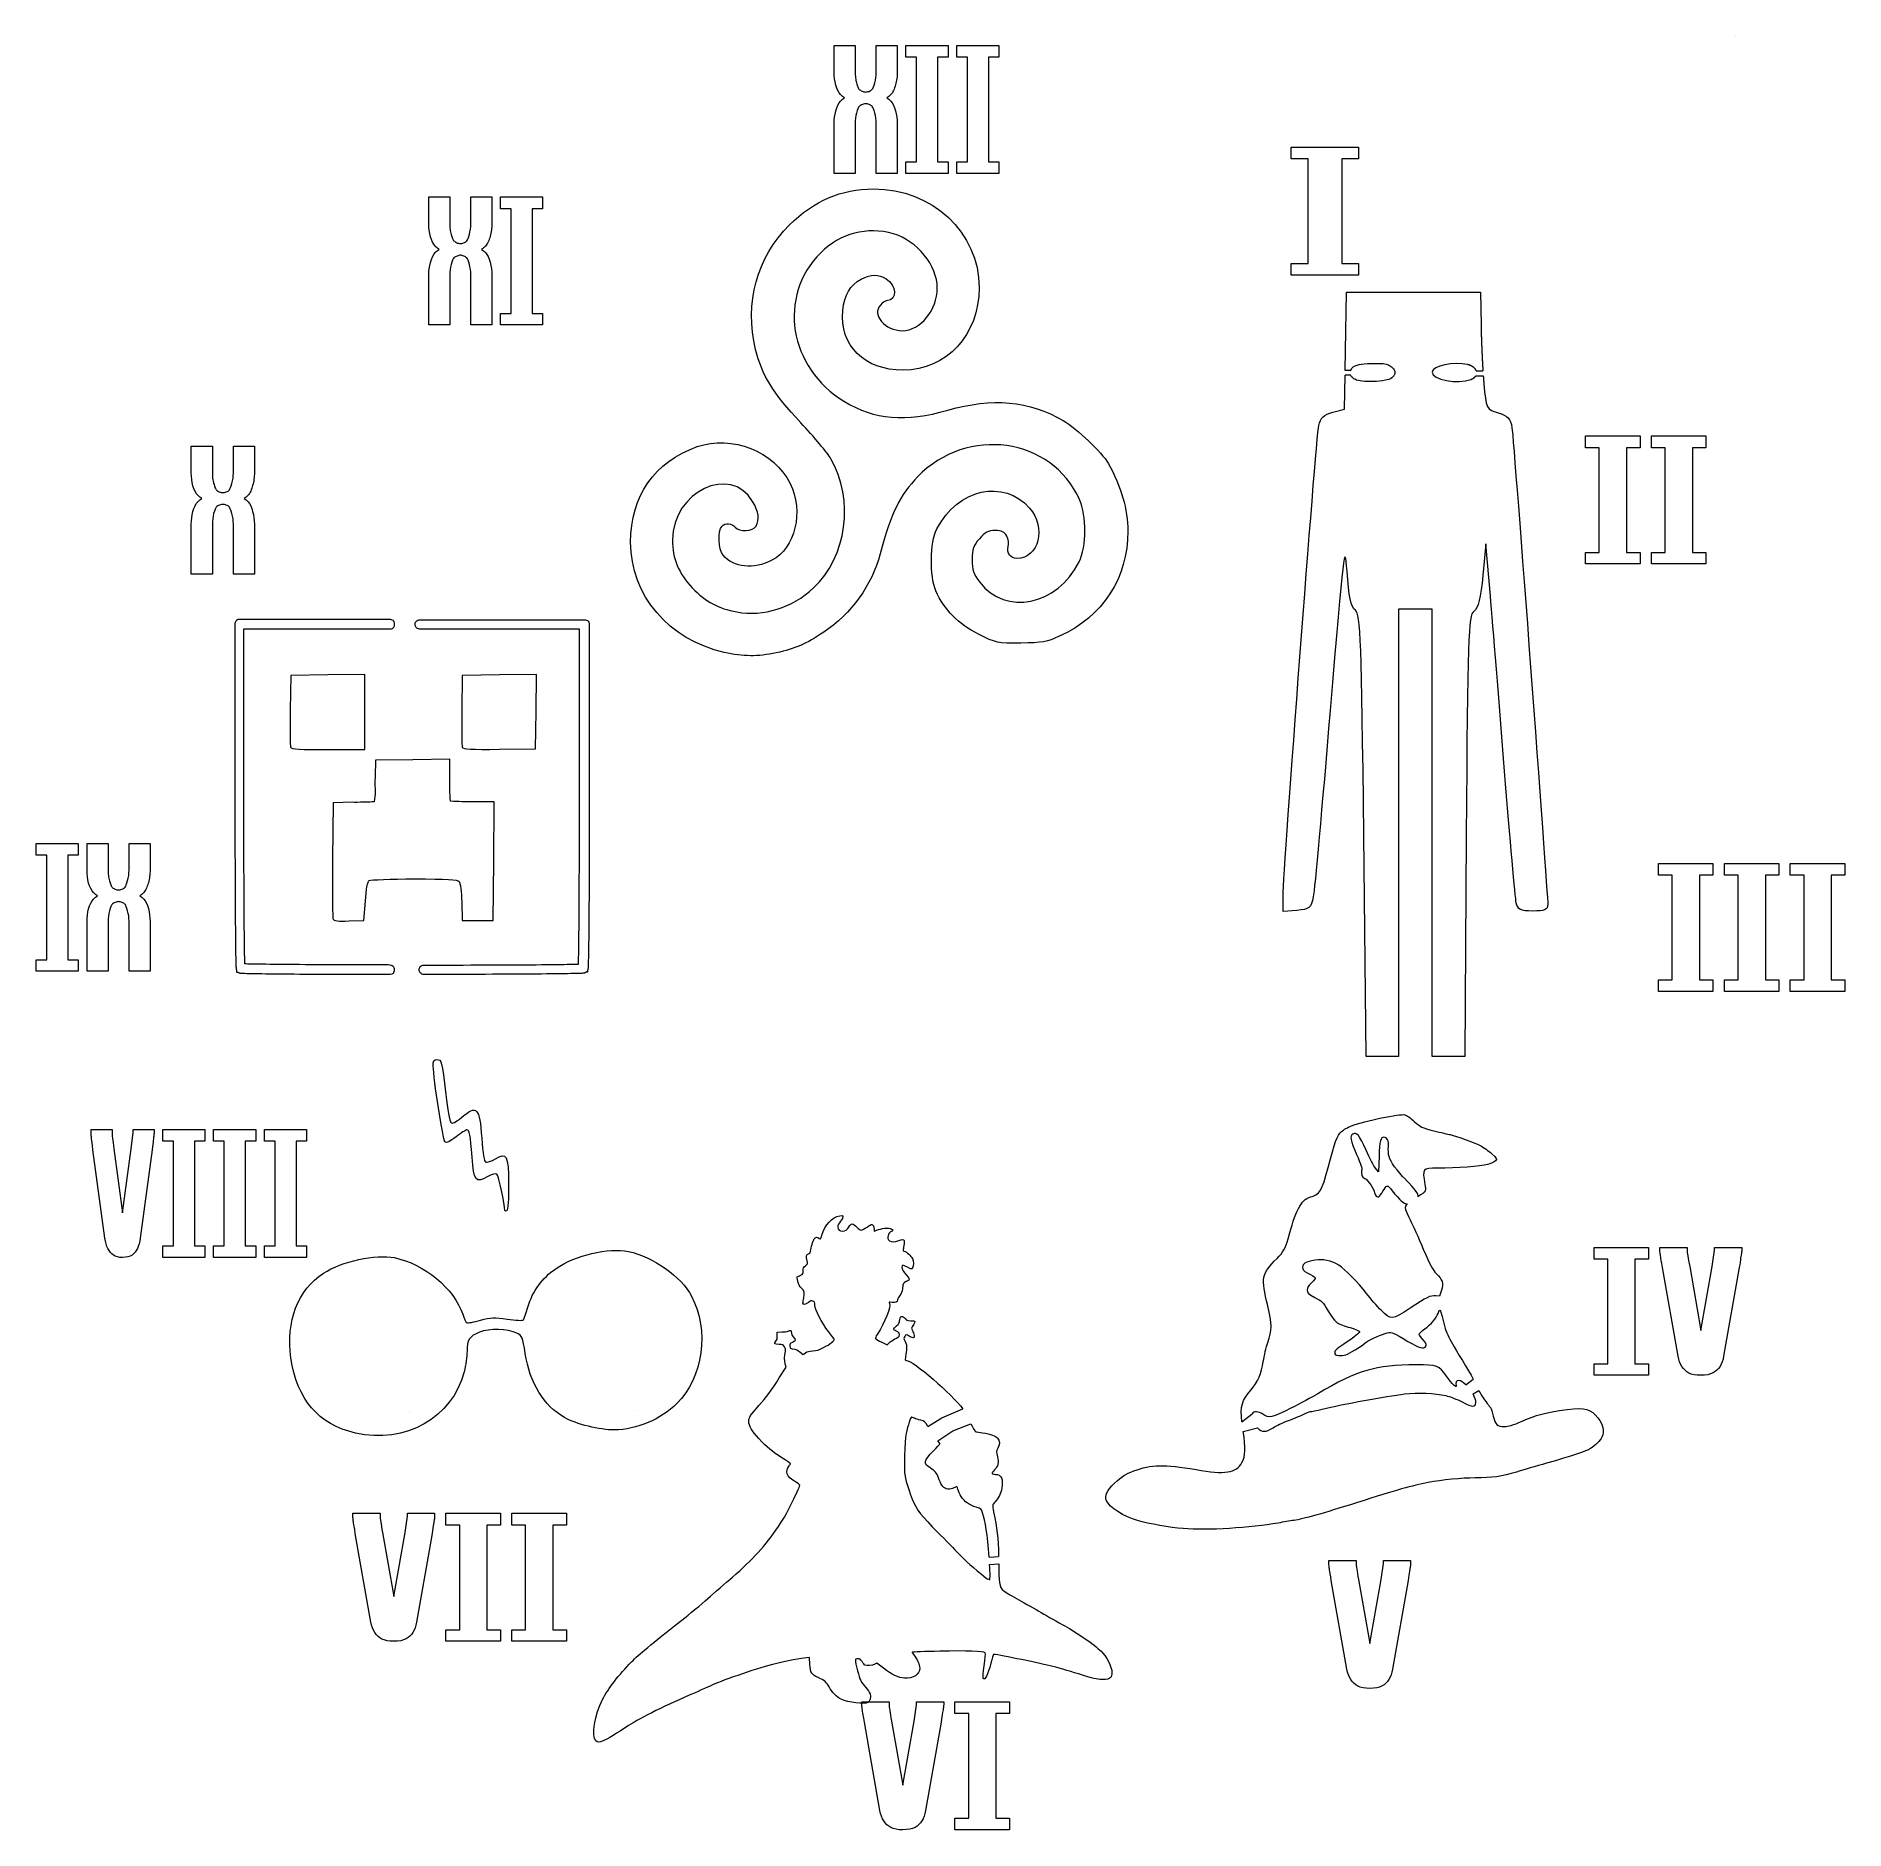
# Model space of a CAD drawing. Extents: x -605 to 1098, y -466 to 1222.
import ezdxf

# ---------------------------------------------------------------- set-up
doc = ezdxf.new("R2010")
doc.units = 0
doc.layers.add('Livello_1', color=7, linetype='CONTINUOUS', lineweight=5)

msp = doc.modelspace()

# ---------------------------------------------------------------- linework, layer by layer
at = {"layer": 'Livello_1', "color": 7, "true_color": 0xffffff}
for p, q in [((146.407344, 1187.89258), (146.407344, 1213.168884)), ((146.407344, 1213.168884), (166.201648, 1213.168884)), ((166.201648, 1213.168884), (166.201648, 1187.89258)), ((185.995704, 1187.89258), (185.995704, 1213.168884)), ((185.995704, 1213.168884), (205.789832, 1213.168884)), ((205.789832, 1213.168884), (205.789832, 1187.89258)), ((213.99556, 1202.139244), (213.99556, 1213.168884)), ((213.99556, 1213.168884), (253.583824, 1213.168884)), ((253.583824, 1213.168884), (253.583824, 1202.139244)), ((261.847904, 1202.139244), (261.847904, 1213.168884)), ((261.847904, 1213.168884), (301.436304, 1213.168884)), ((301.436304, 1213.168884), (301.436304, 1202.139244)), ((994.934624, 1221.886084), (994.934624, 1221.886084)), ((223.96196, 1202.139244), (213.99556, 1202.139244)), ((223.96196, 1103.638748), (223.96196, 1202.139244)), ((253.583824, 1202.139244), (243.755984, 1202.139244)), ((243.755984, 1202.139244), (243.755984, 1103.638748)), ((271.814144, 1202.139244), (261.847904, 1202.139244)), ((271.814144, 1103.638748), (271.814144, 1202.139244)), ((301.436304, 1202.139244), (291.608464, 1202.139244)), ((291.608464, 1202.139244), (291.608464, 1103.638748)), ((199.837704, 1166.905684), (199.837704, 1166.905684)), ((146.407344, 1092.762316), (146.407344, 1139.791212)), ((166.201648, 1139.791212), (166.201648, 1092.762316)), ((185.995704, 1092.762316), (185.995704, 1139.791212)), ((205.789832, 1139.791212), (205.789832, 1092.762316)), ((576.471664, 1106.458796), (576.471664, 1117.488332)), ((576.471664, 1117.488332), (639.855744, 1117.488332)), ((639.855744, 1117.488332), (639.855744, 1106.458796)), ((166.201648, 1092.762316), (146.407344, 1092.762316)), ((205.789832, 1092.762316), (185.995704, 1092.762316)), ((213.99556, 1092.762316), (213.99556, 1103.638748)), ((213.99556, 1103.638748), (223.96196, 1103.638748)), ((253.583824, 1092.762316), (213.99556, 1092.762316)), ((243.755984, 1103.638748), (253.583824, 1103.638748)), ((243.755984, 1103.638748), (243.755984, 1103.638748)), ((253.583824, 1103.638748), (253.583824, 1092.762316)), ((261.847904, 1092.762316), (261.847904, 1103.638748)), ((261.847904, 1103.638748), (271.814144, 1103.638748)), ((301.436304, 1092.762316), (261.847904, 1092.762316)), ((291.608464, 1103.638748), (301.436304, 1103.638748)), ((291.608464, 1103.638748), (291.608464, 1103.638748)), ((301.436304, 1103.638748), (301.436304, 1092.762316)), ((592.428544, 1106.458796), (576.471664, 1106.458796)), ((592.428544, 1007.958172), (592.428544, 1106.458796)), ((639.855744, 1106.458796), (624.120624, 1106.458796)), ((624.120624, 1106.458796), (624.120624, 1007.958172)), ((-235.190648, 1045.335836), (-235.190648, 1070.611956)), ((-235.190648, 1070.611956), (-215.39648, 1070.611956)), ((-215.39648, 1070.611956), (-215.39648, 1045.335836)), ((-195.602344, 1045.335836), (-195.602344, 1070.611956)), ((-195.602344, 1070.611956), (-175.808208, 1070.611956)), ((-175.808208, 1070.611956), (-175.808208, 1045.335836)), ((-167.602464, 1059.58242), (-167.602464, 1070.611956)), ((-167.602464, 1070.611956), (-128.014168, 1070.611956)), ((-157.636184, 1059.58242), (-167.602464, 1059.58242)), ((-157.636184, 961.081796), (-157.636184, 1059.58242)), ((-128.014168, 1059.58242), (-137.842032, 1059.58242)), ((-137.842032, 1059.58242), (-137.842032, 961.081796)), ((-128.014168, 1070.611956), (-128.014168, 1059.58242)), ((-181.760296, 1024.348852), (-181.760296, 1024.348852)), ((576.471664, 997.08174), (576.471664, 1007.958172)), ((576.471664, 1007.958172), (592.428544, 1007.958172)), ((624.120624, 1007.958172), (639.855744, 1007.958172)), ((624.120624, 1007.958172), (624.120624, 1007.958172)), ((639.855744, 1007.958172), (639.855744, 997.08174)), ((-235.190648, 950.205356), (-235.190648, 997.234356)), ((-215.39648, 997.234356), (-215.39648, 950.205356)), ((-195.602344, 950.205356), (-195.602344, 997.234356)), ((-175.808208, 997.234356), (-175.808208, 950.205356)), ((639.855744, 997.08174), (576.471664, 997.08174)), ((627.787024, 925.962004), (628.753104, 980.994788)), ((628.753104, 980.994788), (691.809264, 980.994788)), ((691.809264, 980.994788), (754.865424, 980.994788)), ((754.865424, 980.994788), (755.301184, 950.29918)), ((-167.602464, 950.205356), (-167.602464, 961.081796)), ((-167.602464, 961.081796), (-157.636184, 961.081796)), ((-137.842032, 961.081796), (-128.014168, 961.081796)), ((-137.842032, 961.081796), (-137.842032, 961.081796)), ((-128.014168, 961.081796), (-128.014168, 950.205356)), ((-215.39648, 950.205356), (-235.190648, 950.205356)), ((-175.808208, 950.205356), (-195.602344, 950.205356)), ((-128.014168, 950.205356), (-167.602464, 950.205356)), ((755.301184, 950.29918), (755.301184, 950.10098)), ((755.303984, 950.10098), (755.303984, 949.902052)), ((755.306944, 949.902052), (755.306944, 949.70242)), ((755.309984, 949.70242), (755.309984, 949.502076)), ((755.313104, 949.502076), (755.313104, 949.301036)), ((755.316304, 949.301036), (755.316304, 949.099308)), ((755.319584, 949.099308), (755.319584, 948.896892)), ((755.322944, 948.896892), (755.322944, 948.693804)), ((755.326384, 948.693804), (755.326384, 948.490036)), ((755.329904, 948.490036), (755.329904, 948.285612)), ((755.333504, 948.285612), (755.333504, 948.080524)), ((755.337184, 948.080524), (755.337184, 947.874796)), ((755.341024, 947.874796), (755.341024, 947.668412)), ((755.344864, 947.668412), (755.344864, 947.461404)), ((755.348784, 947.461404), (755.356784, 947.253756)), ((755.352864, 947.253756), (755.360864, 947.045492)), ((755.356944, 947.045492), (755.364944, 946.836612)), ((755.361104, 946.836612), (755.369104, 946.627124)), ((755.365424, 946.627124), (755.373424, 946.417036)), ((755.369744, 946.417036), (755.377744, 946.206348)), ((755.374144, 946.206348), (755.382144, 945.995076)), ((755.378704, 945.995076), (755.386704, 945.78322)), ((755.383264, 945.78322), (755.391264, 945.570796)), ((755.387984, 945.570796), (755.395984, 945.357796)), ((755.392704, 945.357796), (755.400704, 945.144244)), ((755.397504, 945.144244), (755.405504, 944.930132)), ((755.402464, 944.930132), (755.410464, 944.715476)), ((755.407424, 944.715476), (755.415424, 944.500284)), ((755.412464, 944.500284), (755.420464, 944.284556)), ((755.417584, 944.284556), (755.425584, 944.0683)), ((755.422864, 944.0683), (755.430864, 943.851524)), ((755.428144, 943.851524), (755.436144, 943.634244)), ((755.433504, 943.634244), (755.441504, 943.416452)), ((755.438944, 943.416452), (755.446944, 943.198164)), ((755.444464, 943.198164), (755.452464, 942.979388)), ((755.450064, 942.979388), (755.458064, 942.760124)), ((755.455744, 942.760124), (755.463744, 942.54038)), ((755.461504, 942.54038), (755.469504, 942.320172)), ((755.467264, 942.320172), (755.475264, 942.099492)), ((755.473184, 942.099492), (755.481184, 941.878364)), ((755.479184, 941.878364), (755.487184, 941.65678)), ((755.485184, 941.65678), (755.493184, 941.434756)), ((755.491264, 941.434756), (755.499264, 941.212292)), ((755.497504, 941.212292), (755.505504, 940.989404)), ((755.503744, 940.989404), (755.511744, 940.766092)), ((755.510064, 940.766092), (755.518064, 940.542364)), ((755.516464, 940.542364), (755.524464, 940.318228)), ((755.522944, 940.318228), (755.530944, 940.093692)), ((755.529504, 940.093692), (755.537504, 939.868764)), ((755.536064, 939.868764), (755.544064, 939.643444)), ((755.542784, 939.643444), (755.550784, 939.41774)), ((755.549504, 939.41774), (755.557504, 939.191668)), ((755.556384, 939.191668), (755.564384, 938.96522)), ((755.563264, 938.96522), (755.571264, 938.73842)), ((755.570224, 938.73842), (755.578224, 938.511268)), ((755.577264, 938.511268), (755.585264, 938.283764)), ((755.584384, 938.283764), (755.592384, 938.055924)), ((755.591504, 938.055924), (755.599504, 937.827748)), ((755.598784, 937.827748), (755.606784, 937.599252)), ((755.606064, 937.599252), (755.614064, 937.370436)), ((755.613424, 937.370436), (755.621424, 937.141308)), ((755.620864, 937.141308), (755.628864, 936.911868)), ((755.628384, 936.911868), (755.636384, 936.68214)), ((755.635904, 936.68214), (755.643904, 936.452116)), ((755.643584, 936.452116), (755.651584, 936.221804)), ((627.459824, 907.32618), (627.787024, 925.962004)), ((755.651264, 936.221804), (755.659264, 935.99122)), ((755.659024, 935.99122), (755.667024, 935.760364)), ((755.666864, 935.760364), (755.674864, 935.529244)), ((755.674784, 935.529244), (755.682784, 935.297868)), ((755.682704, 935.297868), (755.690704, 935.066244)), ((755.690704, 935.066244), (755.698704, 934.83438)), ((755.698784, 934.83438), (755.706784, 934.602276)), ((755.706944, 934.602276), (755.714944, 934.36994)), ((755.715184, 934.36994), (755.723184, 934.137388)), ((755.723424, 934.137388), (755.732224, 933.904612)), ((755.731824, 933.904612), (755.739824, 933.671636)), ((755.740224, 933.671636), (755.749024, 933.438452)), ((755.748624, 933.438452), (755.757424, 933.205076)), ((755.757184, 933.205076), (755.765984, 932.971516)), ((755.765744, 932.971516), (755.774544, 932.737772)), ((755.774384, 932.737772), (755.783184, 932.50386)), ((755.783104, 932.50386), (755.791904, 932.269772)), ((755.791824, 932.269772), (755.800624, 932.035532)), ((755.800704, 932.035532), (755.809504, 931.801132)), ((755.809584, 931.801132), (755.818384, 931.566588)), ((755.818464, 931.566588), (755.827264, 931.331908)), ((755.827504, 931.331908), (755.836304, 931.097092)), ((755.836544, 931.097092), (755.845344, 930.862156)), ((755.845664, 930.862156), (755.854464, 930.627092)), ((755.854784, 930.627092), (755.864384, 930.391924)), ((755.864064, 930.391924), (755.873664, 930.156644)), ((755.873344, 930.156644), (755.882944, 929.921276)), ((755.882704, 929.921276), (755.892304, 929.685812)), ((755.892064, 929.685812), (755.901664, 929.45026)), ((755.901504, 929.45026), (755.911104, 929.214636)), ((755.911024, 929.214636), (755.920624, 928.97894)), ((755.920624, 928.97894), (755.930224, 928.74318)), ((755.930224, 928.74318), (755.939824, 928.507364)), ((755.939904, 928.507364), (755.949504, 928.2715)), ((755.949584, 928.2715), (755.959184, 928.035596)), ((755.959424, 928.035596), (755.969024, 927.799652)), ((755.969184, 927.799652), (755.978784, 927.563676)), ((755.979104, 927.563676), (755.988704, 927.327684)), ((755.989024, 927.327684), (755.998624, 927.091676)), ((755.999024, 927.091676), (756.009424, 926.85566)), ((756.009104, 926.85566), (756.019504, 926.619636)), ((756.019184, 926.619636), (756.029584, 926.383628)), ((756.029344, 926.383628), (756.039744, 926.147628)), ((756.039504, 926.147628), (756.049904, 925.911644)), ((756.049744, 925.911644), (756.060144, 925.675692)), ((756.060064, 925.675692), (756.070464, 925.439764)), ((756.070464, 925.439764), (756.080864, 925.203884)), ((756.080864, 925.203884), (756.091264, 924.968052)), ((756.091264, 924.968052), (756.101664, 924.732268)), ((756.101824, 924.732268), (756.112224, 924.496548)), ((756.112304, 924.496548), (756.122704, 924.2609)), ((756.122944, 924.2609), (756.133344, 924.025324)), ((756.133584, 924.025324), (756.143984, 923.789828)), ((756.144304, 923.789828), (756.154704, 923.55442)), ((756.155024, 923.55442), (756.165424, 923.319108)), ((756.165824, 923.319108), (756.177024, 923.0839)), ((756.176624, 923.0839), (756.187824, 922.848796)), ((756.187504, 922.848796), (756.198704, 922.613812)), ((756.198464, 922.613812), (756.209664, 922.378948)), ((756.209424, 922.378948), (756.220624, 922.14422)), ((756.220464, 922.14422), (756.231664, 921.90962)), ((756.231504, 921.90962), (756.242704, 921.675172)), ((756.242624, 921.675172), (756.253824, 921.440868)), ((756.253744, 921.440868), (756.264944, 921.206732)), ((756.264944, 921.206732), (756.276144, 920.972748)), ((756.276224, 920.972748), (756.287424, 920.73894)), ((756.287504, 920.73894), (756.298704, 920.505316)), ((756.298864, 920.505316), (756.310064, 920.271868)), ((756.310224, 920.271868), (756.321424, 920.03862)), ((756.321584, 920.03862), (756.332784, 919.805564)), ((756.333104, 919.805564), (756.344304, 919.572716)), ((756.344544, 919.572716), (756.355744, 919.340084)), ((756.356144, 919.340084), (756.367344, 919.107668)), ((626.820944, 870.929188), (627.384624, 903.040668)), ((632.583824, 902.993572), (627.384624, 903.040692)), ((632.636064, 907.358548), (627.459824, 907.326148)), ((742.679664, 912.877516), (742.564704, 912.906716)), ((742.793824, 912.847788), (742.679664, 912.877548)), ((742.907344, 912.81754), (742.793824, 912.84778)), ((743.020064, 912.78678), (742.907344, 912.81758)), ((743.132064, 912.755508), (743.020064, 912.786788)), ((743.243344, 912.723716), (743.132064, 912.755476)), ((743.353904, 912.691428), (743.243344, 912.723748)), ((743.463744, 912.658636), (743.353904, 912.691436)), ((743.572864, 912.625348), (743.463744, 912.658628)), ((743.681184, 912.591564), (743.572864, 912.625324)), ((743.788784, 912.557292), (743.681184, 912.591532)), ((743.895744, 912.522524), (743.788784, 912.557324)), ((744.001824, 912.487284), (743.895744, 912.522484)), ((744.107264, 912.451564), (744.001824, 912.487324)), ((744.211984, 912.415372), (744.107264, 912.451532)), ((744.315904, 912.3787), (744.211984, 912.41534)), ((744.419104, 912.341572), (744.315904, 912.378692)), ((744.521584, 912.303972), (744.419104, 912.341572)), ((744.623264, 912.265916), (744.521584, 912.303996)), ((744.724224, 912.227404), (744.623264, 912.265884)), ((744.824464, 912.188436), (744.724224, 912.227396)), ((744.923984, 912.149028), (744.824464, 912.188468)), ((745.022704, 912.109172), (744.923984, 912.149012)), ((745.120704, 912.068876), (745.022704, 912.109196)), ((745.217904, 912.028148), (745.120704, 912.068868)), ((745.314464, 911.98698), (745.217904, 912.02818)), ((745.410144, 911.945388), (745.314464, 911.986988)), ((745.505184, 911.903372), (745.410144, 911.945372)), ((745.599424, 911.860932), (745.505184, 911.903332)), ((745.692944, 911.818076), (745.599424, 911.860956)), ((745.785664, 911.774812), (745.692944, 911.818092)), ((745.877664, 911.731132), (745.785664, 911.774812)), ((745.968944, 911.687044), (745.877664, 911.731124)), ((746.059424, 911.642564), (745.968944, 911.687044)), ((746.149104, 911.597676), (746.059424, 911.642556)), ((746.238064, 911.552404), (746.149104, 911.597684)), ((746.326304, 911.506732), (746.238064, 911.552412)), ((746.413744, 911.460684), (746.326304, 911.506764)), ((746.500464, 911.414244), (746.413744, 911.460644)), ((746.586384, 911.367428), (746.500464, 911.414228)), ((746.671584, 911.320244), (746.586384, 911.367444)), ((746.755984, 911.272684), (746.671584, 911.320204)), ((746.839664, 911.224756), (746.755984, 911.272676)), ((746.922544, 911.17646), (746.839664, 911.22478)), ((747.004624, 911.127812), (746.922544, 911.176452)), ((747.085984, 911.078812), (747.004624, 911.127772)), ((747.166624, 911.029452), (747.085984, 911.078812)), ((747.246384, 910.979748), (747.166384, 911.029428)), ((747.325424, 910.9297), (747.246224, 910.97978)), ((747.403744, 910.879308), (747.325344, 910.929708)), ((747.481264, 910.82858), (747.403664, 910.8793)), ((747.557984, 910.777524), (747.481184, 910.828564)), ((747.633984, 910.72614), (747.557984, 910.7775)), ((747.709184, 910.674428), (747.633984, 910.726108)), ((747.783584, 910.622396), (747.709184, 910.674396)), ((747.857264, 910.570044), (747.783664, 910.622364)), ((747.930144, 910.517388), (747.857344, 910.570028)), ((748.002224, 910.464412), (747.930224, 910.517372)), ((748.073504, 910.411132), (748.002304, 910.464412)), ((748.144064, 910.357556), (748.073664, 910.411156)), ((748.213824, 910.303676), (748.144224, 910.357596)), ((748.282784, 910.249508), (748.213984, 910.303668)), ((748.351024, 910.195044), (748.283024, 910.249524)), ((748.418464, 910.1403), (748.351264, 910.19502)), ((748.485104, 910.085268), (748.418704, 910.140308)), ((748.550944, 910.029964), (748.485344, 910.085244)), ((748.615984, 909.97438), (748.551184, 910.02998)), ((748.680304, 909.918524), (748.616304, 909.974364)), ((748.743744, 909.862404), (748.680544, 909.918564)), ((748.806464, 909.80602), (748.744064, 909.86242)), ((748.868384, 909.749372), (748.806784, 909.806012)), ((748.929504, 909.692476), (748.868704, 909.749356)), ((748.989904, 909.635324), (748.929104, 909.692444)), ((749.049424, 909.577924), (748.990224, 909.635284)), ((749.108224, 909.520284), (749.049824, 909.577884)), ((749.166144, 909.462396), (749.108544, 909.520316)), ((749.223344, 909.404276), (749.165744, 909.462356)), ((749.279744, 909.345924), (749.222944, 909.404244)), ((749.335344, 909.28734), (749.280144, 909.3459)), ((749.390064, 909.22854), (749.335664, 909.28734)), ((749.444064, 909.169508), (749.390464, 909.228548)), ((749.497264, 909.110268), (749.443664, 909.169468)), ((749.549664, 909.050812), (749.497664, 909.110252)), ((749.601264, 908.99114), (749.550064, 909.05082)), ((749.652064, 908.931268), (749.601664, 908.991108)), ((749.702064, 908.871196), (749.652464, 908.931276)), ((749.751264, 908.810924), (749.701664, 908.871164)), ((749.799664, 908.75046), (749.750864, 908.81094)), ((749.847264, 908.689804), (749.799264, 908.750444)), ((749.893984, 908.628964), (749.847584, 908.689844)), ((749.939984, 908.56794), (749.893584, 908.62898)), ((749.985184, 908.506732), (749.940384, 908.567932)), ((750.029504, 908.445356), (749.985504, 908.506716)), ((750.073104, 908.383804), (750.029104, 908.445324)), ((750.115824, 908.322092), (750.073424, 908.383772)), ((750.157744, 908.260212), (750.116144, 908.322132)), ((750.198864, 908.198172), (750.158064, 908.260172)), ((750.239184, 908.135972), (750.199184, 908.198212)), ((750.278624, 908.073628), (750.239424, 908.135948)), ((750.317344, 908.011132), (750.278944, 908.073612)), ((750.355184, 907.9485), (750.317584, 908.01114)), ((750.353664, 902.263788), (750.392064, 902.323868)), ((750.392224, 907.885716), (750.355424, 907.948516)), ((750.391824, 902.323852), (750.429424, 902.384092)), ((750.428464, 907.822804), (750.392464, 907.885684)), ((750.463904, 907.759756), (750.428704, 907.822796)), ((750.441344, 902.417268), (757.356304, 902.440148)), ((750.498544, 907.69658), (750.464144, 907.75978)), ((750.532304, 907.633276), (750.498704, 907.696556)), ((750.565264, 907.569852), (750.532464, 907.633292)), ((750.597424, 907.506316), (750.565424, 907.569836)), ((750.628704, 907.44266), (750.597504, 907.50634)), ((750.659184, 907.3789), (750.628784, 907.44266)), ((750.688864, 907.315036), (750.659264, 907.378876)), ((750.717744, 907.25106), (750.688944, 907.31506)), ((750.745744, 907.186996), (750.717744, 907.251076)), ((750.772944, 907.122836), (750.745744, 907.186996)), ((750.799264, 907.05858), (750.772864, 907.12282)), ((750.824784, 906.994244), (750.799184, 907.058564)), ((750.830144, 906.962908), (757.047664, 907.039628)), ((756.367664, 919.107668), (756.379664, 918.875476)), ((756.379344, 918.875476), (756.391344, 918.643524)), ((756.391024, 918.643524), (756.403024, 918.411804)), ((756.402704, 918.411804), (756.414704, 918.18034)), ((756.414464, 918.18034), (756.426464, 917.949124)), ((756.426224, 917.949124), (756.438224, 917.718172)), ((756.438064, 917.718172), (756.450064, 917.487484)), ((756.449904, 917.487484), (756.461904, 917.257076)), ((756.461824, 917.257076), (756.473824, 917.026948)), ((756.473744, 917.026948), (756.485744, 916.797108)), ((756.485744, 916.797108), (756.497744, 916.567564)), ((756.497744, 916.567564), (756.509744, 916.338324)), ((756.509824, 916.338324), (756.521824, 916.109388)), ((756.521904, 916.109388), (756.533904, 915.880772)), ((756.533984, 915.880772), (756.545984, 915.652476)), ((756.546144, 915.652476), (756.558144, 915.424516)), ((756.558384, 915.424516), (756.570384, 915.196892)), ((756.570624, 915.196892), (756.582624, 914.969604)), ((756.582864, 914.969604), (756.594864, 914.742676)), ((756.595184, 914.742676), (756.607184, 914.5161)), ((756.607504, 914.5161), (756.619504, 914.289892)), ((756.619904, 914.289892), (756.631904, 914.064052)), ((756.632304, 914.064052), (756.645104, 913.838588)), ((756.644784, 913.838588), (756.657584, 913.613516)), ((756.657264, 913.613516), (756.670064, 913.388836)), ((756.669744, 913.388836), (756.682544, 913.164548)), ((756.682304, 913.164548), (756.695104, 912.940676)), ((756.694864, 912.940676), (756.707664, 912.717204)), ((756.707424, 912.717204), (756.720224, 912.494164)), ((756.720064, 912.494164), (756.732864, 912.27154)), ((756.732784, 912.27154), (756.745584, 912.049356)), ((756.745504, 912.049356), (756.758304, 911.827612)), ((756.758224, 911.827612), (756.771024, 911.606316)), ((756.770944, 911.606316), (756.783744, 911.385476)), ((756.783744, 911.385476), (756.796544, 911.165092)), ((756.796544, 911.165092), (756.809344, 910.94518)), ((756.809424, 910.94518), (756.822224, 910.72574)), ((756.822304, 910.72574), (756.835104, 910.50678)), ((756.835184, 910.50678), (756.847984, 910.288308)), ((756.848144, 910.288308), (756.860944, 910.07034)), ((756.861104, 910.07034), (756.873904, 909.852868)), ((756.874144, 909.852868), (756.886944, 909.635908)), ((756.887104, 909.635908), (756.899904, 909.41946)), ((756.900224, 909.41946), (756.913024, 909.20354)), ((756.913264, 909.20354), (756.926064, 908.988148)), ((756.926384, 908.988148), (756.939184, 908.7733)), ((756.939504, 908.7733), (756.952304, 908.558988)), ((756.952624, 908.558988), (756.965424, 908.345228)), ((756.965824, 908.345228), (756.979424, 908.132028)), ((756.979024, 908.132028), (756.991824, 907.919388)), ((756.992224, 907.919388), (757.005824, 907.707324)), ((757.005504, 907.707324), (757.019104, 907.495836)), ((757.018784, 907.495836), (757.032384, 907.28494)), ((757.032064, 907.28494), (757.045664, 907.074628)), ((757.357664, 902.416852), (757.371264, 902.222828)), ((668.631424, 898.930596), (668.631424, 898.9305)), ((745.808864, 898.9305), (745.908144, 898.96898)), ((745.808864, 898.9305), (745.808864, 898.9305)), ((745.908144, 898.968988), (746.006384, 899.007948)), ((746.006384, 899.007924), (746.103664, 899.047284)), ((746.103664, 899.047308), (746.200064, 899.087148)), ((746.200064, 899.087132), (746.295504, 899.127372)), ((746.295504, 899.127404), (746.389904, 899.168124)), ((746.389904, 899.168108), (746.483424, 899.209228)), ((746.483424, 899.209244), (746.575984, 899.250844)), ((746.575984, 899.250812), (746.667584, 899.292812)), ((746.667584, 899.292796), (746.758304, 899.335196)), ((746.758304, 899.335212), (746.847984, 899.378012)), ((746.847984, 899.378044), (746.936784, 899.421324)), ((746.936784, 899.421284), (747.024624, 899.464964)), ((747.024624, 899.46494), (747.111504, 899.50902)), ((747.111504, 899.508996), (747.197504, 899.553476)), ((747.197504, 899.553452), (747.282544, 899.598332)), ((747.282544, 899.598316), (747.366544, 899.643596)), ((747.366544, 899.643564), (747.449744, 899.689244)), ((747.449744, 899.689212), (747.531904, 899.735212)), ((747.531904, 899.735236), (747.613184, 899.781636)), ((747.613184, 899.781652), (747.693504, 899.828452)), ((747.693504, 899.828444), (747.772704, 899.875644)), ((747.772864, 899.875604), (747.851264, 899.923124)), ((747.851344, 899.92314), (747.928944, 899.97106)), ((747.928864, 899.971052), (748.005664, 900.019292)), ((748.005424, 900.019316), (748.081424, 900.067956)), ((748.081104, 900.06794), (748.155504, 900.1169)), ((748.155824, 900.116924), (748.229424, 900.166284)), ((748.229664, 900.16626), (748.302464, 900.21594)), ((748.302464, 900.215948), (748.374464, 900.265948)), ((748.374464, 900.265972), (748.445664, 900.316372)), ((748.445424, 900.31634), (748.515824, 900.36706)), ((748.515504, 900.367044), (748.585104, 900.418084)), ((748.584704, 900.418084), (748.652704, 900.469444)), ((748.652944, 900.469452), (748.720144, 900.521132)), ((748.720224, 900.52114), (748.786624, 900.57314)), ((748.786624, 900.573148), (748.852224, 900.625468)), ((748.852064, 900.625484), (748.916864, 900.678124)), ((748.916624, 900.678124), (748.980624, 900.731084)), ((748.980304, 900.731076), (749.042704, 900.784356)), ((749.042944, 900.784332), (749.104544, 900.837932)), ((749.104784, 900.837892), (749.165584, 900.891732)), ((749.165664, 900.891756), (749.225664, 900.945916)), ((749.225584, 900.945908), (749.284784, 901.000308)), ((749.284624, 901.000348), (749.343024, 901.055068)), ((749.342784, 901.055076), (749.400384, 901.110116)), ((749.399984, 901.110092), (749.455984, 901.165372)), ((749.456224, 901.16538), (749.511424, 901.22098)), ((749.511664, 901.220948), (749.566064, 901.276788)), ((749.566144, 901.276788), (749.619744, 901.332868)), ((749.619664, 901.332892), (749.672464, 901.389292)), ((749.672304, 901.38926), (749.724304, 901.4459)), ((749.724064, 901.445892), (749.775264, 901.502772)), ((749.774944, 901.502772), (749.824544, 901.559892)), ((749.824864, 901.559908), (749.873664, 901.617268)), ((749.873904, 901.617292), (749.921904, 901.674892)), ((749.921984, 901.674916), (749.969184, 901.732756)), ((749.969184, 901.732788), (750.015584, 901.790868)), ((750.015504, 901.790892), (750.061104, 901.849212)), ((750.060944, 901.849228), (750.105744, 901.907788)), ((750.105424, 901.907796), (750.148624, 901.966596)), ((750.149024, 901.966588), (750.191424, 902.025628)), ((750.191744, 902.025604), (750.233344, 902.084804)), ((750.233584, 902.084836), (750.274384, 902.144276)), ((750.274464, 902.144276), (750.314464, 902.203956)), ((750.314544, 902.203932), (750.353744, 902.263772)), ((757.371424, 902.222828), (757.385024, 902.029572)), ((757.385264, 902.029572), (757.398864, 901.837084)), ((757.399104, 901.837084), (757.412704, 901.645372)), ((757.412944, 901.645372), (757.426544, 901.454452)), ((757.426784, 901.454452), (757.440384, 901.264316)), ((757.440624, 901.264316), (757.454224, 901.074988)), ((757.454544, 901.074988), (757.468144, 900.88646)), ((757.468384, 900.88646), (757.481984, 900.698748)), ((757.482304, 900.698748), (757.495904, 900.511852)), ((757.496224, 900.511852), (757.509824, 900.325788)), ((757.510144, 900.325788), (757.523744, 900.140556)), ((757.524144, 900.140556), (757.537744, 899.956164)), ((757.538064, 899.956164), (757.551664, 899.77262)), ((757.552064, 899.77262), (757.565664, 899.589932)), ((757.565984, 899.589932), (757.579584, 899.4081)), ((757.579984, 899.4081), (757.593584, 899.22714)), ((757.593984, 899.22714), (757.608384, 899.04706)), ((757.607984, 899.04706), (757.621584, 898.86786)), ((757.621984, 898.86786), (757.636384, 898.689548)), ((757.636064, 898.689548), (757.650464, 898.512124)), ((757.650064, 898.512124), (757.664464, 898.335612)), ((757.664144, 898.335612), (757.678544, 898.160012)), ((757.678224, 898.160012), (757.691824, 897.985316)), ((757.692224, 897.985316), (757.706624, 897.811556)), ((757.706304, 897.811556), (757.720704, 897.638724)), ((757.720384, 897.638724), (757.734784, 897.466828)), ((757.734464, 897.466828), (757.748864, 897.295868)), ((757.748544, 897.295868), (757.762944, 897.125868)), ((757.762624, 897.125868), (757.777024, 896.956828)), ((757.776784, 896.956828), (757.791184, 896.788748)), ((757.790864, 896.788748), (757.805264, 896.621644)), ((757.805024, 896.621644), (757.819424, 896.455516)), ((757.819104, 896.455516), (757.833504, 896.290372)), ((757.833264, 896.290372), (757.847664, 896.12622)), ((757.847344, 896.12622), (757.861744, 895.963076)), ((757.861504, 895.963076), (757.875904, 895.800932)), ((757.875664, 895.800932), (757.890064, 895.639796)), ((757.889744, 895.639796), (757.904144, 895.479692)), ((757.903904, 895.479692), (757.918304, 895.320604)), ((757.918064, 895.320604), (757.932464, 895.162556)), ((615.691904, 868.0491), (626.820944, 870.929188)), ((-458.696464, 810.908964), (-458.696464, 836.185164)), ((-458.696464, 836.185164), (-438.90232, 836.185164)), ((-438.90232, 836.185164), (-438.90232, 810.908964)), ((-419.108176, 810.908964), (-419.108176, 836.185164)), ((-419.108176, 836.185164), (-399.314032, 836.185164)), ((-399.314032, 836.185164), (-399.314032, 810.908964)), ((853.575424, 834.659332), (853.575424, 845.688908)), ((853.575424, 845.688908), (904.908784, 845.688908)), ((866.498464, 834.659332), (853.575424, 834.659332)), ((866.498464, 736.158716), (866.498464, 834.659332)), ((904.908784, 834.659332), (892.165024, 834.659332)), ((892.165024, 834.659332), (892.165024, 736.158716)), ((904.908784, 845.688908), (904.908784, 834.659332)), ((915.624704, 834.659332), (915.624704, 845.688908)), ((915.624704, 845.688908), (966.957984, 845.688908)), ((928.547744, 834.659332), (915.624704, 834.659332)), ((928.547744, 736.158716), (928.547744, 834.659332)), ((966.957984, 834.659332), (954.214464, 834.659332)), ((954.214464, 834.659332), (954.214464, 736.158716)), ((966.957984, 845.688908), (966.957984, 834.659332)), ((-405.266112, 789.922004), (-405.266112, 789.922004)), ((-458.696464, 715.7785), (-458.696464, 762.807492)), ((-438.90232, 762.807492), (-438.90232, 715.7785)), ((-419.108176, 715.7785), (-419.108176, 762.807492)), ((-399.314032, 762.807492), (-399.314032, 715.7785)), ((759.841744, 744.200284), (757.050384, 714.546716)), ((764.069104, 695.087212), (759.841744, 744.200284)), ((853.575424, 725.282268), (853.575424, 736.158716)), ((853.575424, 736.158716), (866.498464, 736.158716)), ((892.165024, 736.158716), (904.908784, 736.158716)), ((892.165024, 736.158716), (892.165024, 736.158716)), ((904.908784, 736.158716), (904.908784, 725.282268)), ((915.624704, 725.282268), (915.624704, 736.158716)), ((915.624704, 736.158716), (928.547744, 736.158716)), ((954.214464, 736.158716), (966.957984, 736.158716)), ((954.214464, 736.158716), (954.214464, 736.158716)), ((966.957984, 736.158716), (966.957984, 725.282268)), ((-438.90232, 715.7785), (-458.696464, 715.7785)), ((-399.314032, 715.7785), (-419.108176, 715.7785)), ((904.908784, 725.282268), (853.575424, 725.282268)), ((966.957984, 725.282268), (915.624704, 725.282268)), ((693.474224, 682.8091), (677.687904, 682.8091)), ((677.687904, 682.8091), (677.687904, 472.32486)), ((709.260544, 682.8091), (693.474224, 682.8091)), ((709.260544, 472.32486), (709.260544, 682.8091)), ((42.940392, 642.08902), (42.940392, 642.08902)), ((-604.725498, 451.3399), (-604.725498, 462.36942)), ((-604.725498, 462.36942), (-565.137194, 462.36942)), ((-565.137194, 462.36942), (-565.137194, 451.3399)), ((-556.873058, 437.09334), (-556.873058, 462.36942)), ((-556.873058, 462.36942), (-537.078922, 462.36942)), ((-537.078922, 462.36942), (-537.078922, 437.09334)), ((-517.28477, 437.09334), (-517.28477, 462.36942)), ((-517.28477, 462.36942), (-497.490631, 462.36942)), ((-497.490631, 462.36942), (-497.490631, 437.09334)), ((647.262384, 261.84086), (644.913344, 469.6939)), ((644.913344, 469.6939), (644.913904, 469.6939)), ((677.687904, 472.32486), (677.687904, 261.84086)), ((709.260544, 261.84086), (709.260544, 472.32486)), ((741.382944, 469.16278), (740.006144, 261.84086)), ((-594.759155, 451.3399), (-604.725498, 451.3399)), ((-594.759155, 352.83926), (-594.759155, 451.3399)), ((-565.137194, 451.3399), (-574.965019, 451.3399)), ((-574.965019, 451.3399), (-574.965019, 352.83926)), ((922.270624, 432.33238), (922.270624, 443.36182)), ((922.270624, 443.36182), (973.604144, 443.36182)), ((973.604144, 443.36182), (973.604144, 432.33238)), ((984.320144, 432.33238), (984.320144, 443.36182)), ((984.320144, 443.36182), (1035.653264, 443.36182)), ((1035.653264, 443.36182), (1035.653264, 432.33238)), ((1046.369264, 432.33238), (1046.369264, 443.36182)), ((1046.369264, 443.36182), (1097.702704, 443.36182)), ((1097.702704, 443.36182), (1097.702704, 432.33238)), ((935.193904, 432.33238), (922.270624, 432.33238)), ((935.193904, 333.83174), (935.193904, 432.33238)), ((973.604144, 432.33238), (960.860464, 432.33238)), ((960.860464, 432.33238), (960.860464, 333.83174)), ((997.243104, 432.33238), (984.320144, 432.33238)), ((997.243104, 333.83174), (997.243104, 432.33238)), ((1035.653264, 432.33238), (1022.909744, 432.33238)), ((1022.909744, 432.33238), (1022.909744, 333.83174)), ((1059.292304, 432.33238), (1046.369264, 432.33238)), ((1059.292304, 333.83174), (1059.292304, 432.33238)), ((1097.702704, 432.33238), (1084.958944, 432.33238)), ((1084.958944, 432.33238), (1084.958944, 333.83174)), ((-503.442719, 416.10646), (-503.442719, 416.10646)), ((568.938384, 398.23198), (568.938384, 413.35294)), ((581.969104, 399.3207), (568.938384, 398.23198)), ((-556.873058, 341.96286), (-556.873058, 388.9919)), ((-537.078922, 388.9919), (-537.078922, 341.96286)), ((-517.28477, 341.96286), (-517.28477, 388.9919)), ((-497.490631, 388.9919), (-497.490631, 341.96286)), ((-604.725498, 341.96286), (-604.725498, 352.83926)), ((-604.725498, 352.83926), (-594.759155, 352.83926)), ((-565.137194, 341.96286), (-604.725498, 341.96286)), ((-574.965019, 352.83926), (-565.137194, 352.83926)), ((-574.965019, 352.83926), (-574.965019, 352.83926)), ((-565.137194, 352.83926), (-565.137194, 341.96286)), ((-537.078922, 341.96286), (-556.873058, 341.96286)), ((-497.490631, 341.96286), (-517.28477, 341.96286)), ((922.270624, 322.95526), (922.270624, 333.83174)), ((922.270624, 333.83174), (935.193904, 333.83174)), ((960.860464, 333.83174), (973.604144, 333.83174)), ((960.860464, 333.83174), (960.860464, 333.83174)), ((973.604144, 333.83174), (973.604144, 322.95526)), ((984.320144, 322.95526), (984.320144, 333.83174)), ((984.320144, 333.83174), (997.243104, 333.83174)), ((1022.909744, 333.83174), (1035.653264, 333.83174)), ((1022.909744, 333.83174), (1022.909744, 333.83174)), ((1035.653264, 333.83174), (1035.653264, 322.95526)), ((1046.369264, 322.95526), (1046.369264, 333.83174)), ((1046.369264, 333.83174), (1059.292304, 333.83174)), ((1084.958944, 333.83174), (1097.702704, 333.83174)), ((1084.958944, 333.83174), (1084.958944, 333.83174)), ((1097.702704, 333.83174), (1097.702704, 322.95526)), ((973.604144, 322.95526), (922.270624, 322.95526)), ((1035.653264, 322.95526), (984.320144, 322.95526)), ((1097.702704, 322.95526), (1046.369264, 322.95526)), ((662.475104, 261.84086), (647.262384, 261.84086)), ((677.687904, 261.84086), (662.475104, 261.84086)), ((724.633344, 261.84086), (709.260544, 261.84086)), ((740.006144, 261.84086), (724.633344, 261.84086)), ((-553.109363, 190.33806), (-553.109363, 193.09542)), ((-553.109363, 193.09542), (-533.315219, 193.09542)), ((-533.315219, 193.09542), (-533.315219, 190.33806)), ((-515.182125, 175.01918), (-513.521073, 190.33806)), ((-513.521073, 190.33806), (-513.521073, 193.09542)), ((-513.521073, 193.09542), (-493.726927, 193.09542)), ((-493.726927, 193.09542), (-493.726927, 190.33806)), ((-493.726927, 190.33806), (-493.726927, 190.33806)), ((-485.521184, 182.0659), (-485.521184, 193.09542)), ((-485.521184, 193.09542), (-445.932896, 193.09542)), ((-445.932896, 193.09542), (-445.932896, 182.0659)), ((-437.668776, 182.0659), (-437.668776, 193.09542)), ((-437.668776, 193.09542), (-398.080488, 193.09542)), ((-398.080488, 193.09542), (-398.080488, 182.0659)), ((-389.81632, 182.0659), (-389.81632, 193.09542)), ((-389.81632, 193.09542), (-350.22804, 193.09542)), ((-350.22804, 193.09542), (-350.22804, 182.0659)), ((-539.959414, 90.76518), (-551.309898, 174.10006)), ((-531.515755, 175.01918), (-523.348941, 114.81582)), ((-523.348941, 114.81582), (-515.182125, 175.01918)), ((-495.526391, 174.10006), (-506.876887, 90.76518)), ((-475.554904, 182.0659), (-485.521184, 182.0659)), ((-475.554904, 83.56518), (-475.554904, 182.0659)), ((-445.932896, 182.0659), (-455.760776, 182.0659)), ((-455.760776, 182.0659), (-455.760776, 83.56518)), ((-427.702496, 182.0659), (-437.668776, 182.0659)), ((-427.702496, 83.56518), (-427.702496, 182.0659)), ((-398.080488, 182.0659), (-407.908344, 182.0659)), ((-407.908344, 182.0659), (-407.908344, 83.56518)), ((-379.85004, 182.0659), (-389.81632, 182.0659)), ((-379.85004, 83.56518), (-379.85004, 182.0659)), ((-350.22804, 182.0659), (-360.055896, 182.0659)), ((-360.055896, 182.0659), (-360.055896, 83.56518)), ((658.695424, 153.35854), (655.955104, 156.64102)), ((659.273104, 167.6147), (658.695424, 153.35854)), ((-163.549168, 117.0271), (-163.549168, 117.0271)), ((184.015472, 99.29286), (184.015472, 97.52326)), ((184.015472, 97.52326), (188.002608, 98.89086)), ((-485.521184, 72.68886), (-485.521184, 83.56518)), ((-485.521184, 83.56518), (-475.554904, 83.56518)), ((-445.932896, 72.68886), (-485.521184, 72.68886)), ((-455.760776, 83.56518), (-445.932896, 83.56518)), ((-455.760776, 83.56518), (-455.760776, 83.56518)), ((-445.932896, 83.56518), (-445.932896, 72.68886)), ((-437.668776, 72.68886), (-437.668776, 83.56518)), ((-437.668776, 83.56518), (-427.702496, 83.56518)), ((-398.080488, 72.68886), (-437.668776, 72.68886)), ((-407.908344, 83.56518), (-398.080488, 83.56518)), ((-407.908344, 83.56518), (-407.908344, 83.56518)), ((-398.080488, 83.56518), (-398.080488, 72.68886)), ((-389.81632, 72.68886), (-389.81632, 83.56518)), ((-389.81632, 83.56518), (-379.85004, 83.56518)), ((-350.22804, 72.68886), (-389.81632, 72.68886)), ((-360.055896, 83.56518), (-350.22804, 83.56518)), ((-360.055896, 83.56518), (-360.055896, 83.56518)), ((-350.22804, 83.56518), (-350.22804, 72.68886)), ((861.608224, 71.1883), (861.608224, 82.21782)), ((861.608224, 82.21782), (912.941584, 82.21782)), ((874.531344, 71.1883), (861.608224, 71.1883)), ((874.531344, -27.31242), (874.531344, 71.1883)), ((912.941584, 71.1883), (900.197984, 71.1883)), ((900.197984, 71.1883), (900.197984, -27.31242)), ((912.941584, 82.21782), (912.941584, 71.1883)), ((923.657424, 79.46054), (923.657424, 82.21782)), ((923.657424, 82.21782), (949.324064, 82.21782)), ((949.324064, 82.21782), (949.324064, 79.46054)), ((972.836944, 64.14158), (974.990864, 79.46054)), ((974.990864, 79.46054), (974.990864, 82.21782)), ((974.990864, 82.21782), (1000.657424, 82.21782)), ((1000.657424, 79.46054), (1000.657344, 79.46054)), ((1000.657424, 82.21782), (1000.657424, 79.46054)), ((940.708704, -20.11258), (925.990784, 63.22262)), ((951.657424, 64.14158), (962.247184, 3.93822)), ((962.247184, 3.93822), (972.836944, 64.14158)), ((998.324064, 63.22262), (983.606064, -20.11258)), ((716.336624, 36.25542), (712.698144, 36.60246)), ((718.023424, 41.82654), (716.336624, 36.25542)), ((92.62132, 2.5395), (96.99076, 2.5819)), ((92.810664, -0.96042), (92.62132, 2.5395)), ((114.493208, -16.41002), (117.093432, -18.63786)), ((117.093432, -18.63786), (119.40444, -16.97042)), ((191.273704, -7.0429), (196.439216, -9.4817)), ((196.439216, -9.4817), (198.272232, -7.55234)), ((94.770464, -40.6233), (101.179064, -30.48514)), ((101.179064, -30.48514), (100.266176, -27.30314)), ((861.608224, -38.1889), (861.608224, -27.31242)), ((861.608224, -27.31242), (874.531344, -27.31242)), ((900.197984, -27.31242), (912.941584, -27.31242)), ((900.197984, -27.31242), (900.197984, -27.31242)), ((912.941584, -27.31242), (912.941584, -38.1889)), ((741.017664, -47.06546), (747.963584, -41.67794)), ((912.941584, -38.1889), (861.608224, -38.1889)), ((747.754944, -55.7613), (753.285744, -52.57146)), ((753.285744, -52.57146), (755.920064, -57.6241)), ((-252.957672, -73.15202), (-252.957672, -73.15202)), ((-41.80164, -71.05026), (-41.80164, -71.05026)), ((234.690544, -86.43506), (247.857104, -78.1429)), ((247.857104, -78.1429), (267.482304, -69.73706)), ((257.999984, -90.57146), (275.181904, -83.70122)), ((530.157744, -82.00826), (539.792224, -74.4625)), ((-304.149632, -92.54138), (-304.149632, -92.54138)), ((244.119664, -99.83322), (257.999984, -90.57146)), ((531.450544, -91.12138), (544.923904, -87.74626)), ((559.545264, -87.51682), (559.545264, -87.51682)), ((-306.665296, -170.80602), (-306.665296, -168.04858)), ((-306.665296, -168.04858), (-280.998632, -168.04858)), ((-280.998632, -168.04858), (-280.998632, -170.80602)), ((-255.331984, -170.80602), (-255.331984, -168.04858)), ((-255.331984, -168.04858), (-229.66532, -168.04858)), ((-229.66532, -168.04858), (-229.66532, -170.80602)), ((-219.025104, -179.07826), (-219.025104, -168.04858)), ((-219.025104, -168.04858), (-167.691784, -168.04858)), ((-167.691784, -168.04858), (-167.691784, -179.07826)), ((-156.97588, -179.07826), (-156.97588, -168.04858)), ((-156.97588, -168.04858), (-105.642568, -168.04858)), ((-105.642568, -168.04858), (-105.642568, -179.07826)), ((-289.614008, -270.37898), (-304.331952, -187.04394)), ((-278.665304, -186.12498), (-268.07556, -246.32818)), ((-268.07556, -246.32818), (-257.485832, -186.12498)), ((-257.485832, -186.12498), (-255.331984, -170.80602)), ((-231.998672, -187.04394), (-246.7166, -270.37898)), ((-229.66532, -170.80602), (-229.66532, -170.80602)), ((-206.102032, -179.07826), (-219.025104, -179.07826)), ((-206.102032, -277.57882), (-206.102032, -179.07826)), ((-167.691784, -179.07826), (-180.435376, -179.07826)), ((-180.435376, -179.07826), (-180.435376, -277.57882)), ((-144.052808, -179.07826), (-156.97588, -179.07826)), ((-144.052808, -277.57882), (-144.052808, -179.07826)), ((-105.642568, -179.07826), (-118.386152, -179.07826)), ((-118.386152, -179.07826), (-118.386152, -277.57882)), ((474.776304, -182.45898), (474.776304, -182.45898)), ((292.175824, -209.3481), (301.036224, -208.71346)), ((292.665104, -216.17898), (292.665184, -216.17898)), ((292.665184, -216.17898), (301.242464, -215.57818)), ((612.034064, -215.15698), (612.034064, -212.39962)), ((612.034064, -212.39962), (637.700784, -212.39962)), ((637.700784, -212.39962), (637.700784, -215.15698)), ((661.213664, -230.47594), (663.367584, -215.15698)), ((663.367584, -215.15698), (663.367584, -212.39962)), ((663.367584, -212.39962), (689.034144, -212.39962)), ((689.034144, -212.39962), (689.034144, -215.15698)), ((689.034144, -215.15698), (689.034144, -215.15698)), ((629.085424, -314.73002), (614.367424, -231.39498)), ((640.034144, -230.47594), (650.623904, -290.6793)), ((650.623904, -290.6793), (661.213664, -230.47594)), ((686.700784, -231.39498), (671.982944, -314.73002)), ((-219.025104, -288.45522), (-219.025104, -277.57882)), ((-219.025104, -277.57882), (-206.102032, -277.57882)), ((-167.691784, -288.45522), (-219.025104, -288.45522)), ((-180.435376, -277.57882), (-167.691784, -277.57882)), ((-180.435376, -277.57882), (-180.435376, -277.57882)), ((-167.691784, -277.57882), (-167.691784, -288.45522)), ((-156.97588, -288.45522), (-156.97588, -277.57882)), ((-156.97588, -277.57882), (-144.052808, -277.57882)), ((-105.642568, -288.45522), (-156.97588, -288.45522)), ((-118.386152, -277.57882), (-105.642568, -277.57882)), ((-118.386152, -277.57882), (-118.386152, -277.57882)), ((-105.642568, -277.57882), (-105.642568, -288.45522)), ((123.207648, -303.76378), (120.294688, -303.97714)), ((123.575064, -310.19602), (123.207648, -303.76378)), ((186.703984, -308.9169), (184.59856, -310.13066)), ((192.824296, -313.65562), (186.703984, -308.9169)), ((172.470504, -348.21018), (172.470504, -345.45266)), ((172.470504, -345.45266), (198.137104, -345.45266)), ((198.137104, -345.45266), (198.137104, -348.21018)), ((221.65004, -363.52898), (223.80388, -348.21018)), ((223.80388, -348.21018), (223.80388, -345.45266)), ((223.80388, -345.45266), (249.470544, -345.45266)), ((249.470544, -348.21018), (249.470464, -348.21018)), ((249.470544, -345.45266), (249.470544, -348.21018)), ((260.110704, -356.48218), (260.110704, -345.45266)), ((260.110704, -345.45266), (311.444064, -345.45266)), ((273.033824, -356.48218), (260.110704, -356.48218)), ((273.033824, -454.98282), (273.033824, -356.48218)), ((311.444064, -356.48218), (298.700464, -356.48218)), ((298.700464, -356.48218), (298.700464, -454.98282)), ((311.444064, -345.45266), (311.444064, -356.48218)), ((189.521784, -447.78306), (174.803888, -364.44818)), ((200.470488, -363.52898), (211.06028, -423.73234)), ((211.06028, -423.73234), (221.65004, -363.52898)), ((247.137184, -364.44818), (232.419184, -447.78306)), ((-77.800432, -382.28082), (-77.800672, -382.28082)), ((260.110704, -465.8593), (260.110704, -454.98282)), ((260.110704, -454.98282), (273.033824, -454.98282)), ((298.700464, -454.98282), (311.444064, -454.98282)), ((298.700464, -454.98282), (298.700464, -454.98282)), ((311.444064, -454.98282), (311.444064, -465.8593)), ((311.444064, -465.8593), (260.110704, -465.8593))]:
    msp.add_line(p, q, dxfattribs=at)
at = {"layer": 'Livello_1', "color": 1, "true_color": 0xff0000}
for p, q in [((-417.66736, 668.1103), (-417.66736, 507.32262)), ((-413.77544, 672.94678), (-413.776416, 672.94654)), ((-271.185984, 672.94678), (-413.77544, 672.94678)), ((-413.77544, 672.94678), (-413.77544, 672.94678)), ((-409.228208, 507.32134), (-409.228208, 664.1151)), ((-409.228208, 664.1151), (-271.09608, 664.1151)), ((-271.09608, 664.1151), (-271.05864, 664.1151)), ((-243.82356, 672.7583), (-88.357152, 672.7583)), ((-88.357152, 672.7583), (-88.357152, 672.7583)), ((-88.357152, 672.7583), (-88.355, 672.7579)), ((-84.112688, 667.9223), (-84.112688, 507.15134)), ((-243.921608, 663.92758), (-243.962408, 663.92758)), ((-93.315056, 663.92758), (-243.921608, 663.92758)), ((-93.315056, 507.15014), (-93.315056, 663.92758)), ((-365.152656, 620.41318), (-365.649944, 587.7995)), ((-330.208912, 620.90622), (-365.152656, 620.41318)), ((-295.265176, 621.39918), (-330.208912, 620.90622)), ((-295.265176, 585.96246), (-295.265176, 621.39918)), ((-203.594592, 620.41318), (-204.091896, 587.7995)), ((-168.611512, 620.90638), (-203.594592, 620.41318)), ((-133.62844, 621.39942), (-168.611512, 620.90638)), ((-134.121592, 586.41646), (-133.62844, 621.39942)), ((-295.265176, 550.52566), (-295.265176, 585.96246)), ((-295.265176, 585.96246), (-295.265176, 585.96246)), ((-134.614744, 551.43334), (-134.121592, 586.41646)), ((-134.121592, 586.41646), (-134.121592, 586.41646)), ((-329.812064, 550.52566), (-295.265176, 550.52566)), ((-168.692408, 550.93942), (-134.614744, 551.43334)), ((-285.281248, 540.54174), (-285.73648, 525.11206)), ((-250.337512, 541.03478), (-285.281248, 540.54174)), ((-215.393776, 541.52782), (-250.337512, 541.03478)), ((-215.393776, 525.15126), (-215.393776, 541.52782)), ((-325.216952, 500.60606), (-325.698864, 447.07678)), ((-306.62924, 501.12326), (-325.216952, 500.60606)), ((-173.590352, 501.51366), (-190.861544, 501.51366)), ((-174.0704, 445.69446), (-173.590352, 501.51366)), ((-174.55044, 389.87526), (-174.0704, 445.69446)), ((-296.172808, 389.87526), (-294.89052, 407.87174)), ((-294.89052, 407.87174), (-294.89052, 407.87174)), ((-204.121232, 407.02198), (-203.594592, 389.87526)), ((-310.268544, 389.34462), (-296.172808, 389.87526)), ((-203.594592, 389.87526), (-189.07252, 389.87526)), ((-189.07252, 389.87526), (-174.55044, 389.87526)), ((-416.431296, 343.8995), (-416.426496, 343.8795)), ((-416.426496, 343.8795), (-416.421696, 343.8595)), ((-416.216416, 343.23326), (-416.247856, 341.15814)), ((-416.247856, 341.15814), (-414.761584, 341.16774)), ((-415.42592, 341.66358), (-415.426, 341.66438)), ((-415.40048, 341.63398), (-415.42592, 341.66358)), ((-414.043088, 340.63022), (-414.052048, 340.63022)), ((-414.034128, 340.63022), (-414.043088, 340.63022)), ((-414.005568, 340.62062), (-414.005648, 340.62062)), ((-85.661104, 341.00414), (-87.281608, 341.01374)), ((-86.584216, 341.48062), (-86.556456, 341.51022)), ((-86.556456, 341.51022), (-86.556456, 341.51022)), ((-85.695424, 343.07894), (-85.661104, 341.00414)), ((-85.466016, 343.72518), (-85.471616, 343.70518)), ((-85.460416, 343.74518), (-85.466016, 343.72518)), ((-412.220536, 340.26606), (-412.218936, 340.26606)), ((-412.218936, 340.26606), (-412.215736, 340.26606)), ((-90.053728, 340.11222), (-90.057728, 340.11222)), ((-90.052128, 340.11222), (-90.053728, 340.11222)), ((-88.105232, 340.46646), (-88.105072, 340.46646)), ((-88.074032, 340.47606), (-88.064272, 340.47606)), ((-88.064272, 340.47606), (-88.054512, 340.47606))]:
    msp.add_line(p, q, dxfattribs=at)
at = {"layer": 'Livello_1', "color": 7, "true_color": 0xffffff}
for points in [[(147.930144, 1175.79074), (146.914944, 1179.773609), (146.407344, 1183.807556), (146.407344, 1187.89258)], [(152.497848, 1166.905684), (150.559981, 1168.94819), (149.037413, 1171.909876), (147.930144, 1175.79074)], [(166.201648, 1187.89258), (166.201648, 1186.258686), (166.293893, 1184.573641), (166.478384, 1182.837444)], [(166.478384, 1182.837444), (166.755269, 1181.101257), (167.078208, 1179.46722), (167.4472, 1177.935332)], [(167.4472, 1177.935332), (167.908635, 1176.505604), (168.323941, 1175.229036), (168.69312, 1174.105628)], [(182.258312, 1171.961028), (182.996579, 1172.777977), (183.780992, 1174.820486), (184.611552, 1178.088556)], [(184.611552, 1178.088556), (185.53432, 1181.152337), (185.995704, 1184.420345), (185.995704, 1187.89258)], [(204.128872, 1176.097212), (203.667485, 1174.258854), (203.067635, 1172.522657), (202.32932, 1170.88862)], [(205.374712, 1182.071508), (205.097779, 1180.02899), (204.682499, 1178.037558), (204.128872, 1176.097212)], [(205.789832, 1187.89258), (205.789832, 1186.054377), (205.651459, 1184.11402), (205.374712, 1182.071508)], [(147.930144, 1151.586844), (149.037413, 1155.671857), (150.559981, 1158.735622), (152.497848, 1160.77814)], [(156.235256, 1163.841924), (154.943363, 1164.556852), (153.69756, 1165.578105), (152.497848, 1166.905684)], [(152.497848, 1160.77814), (153.69756, 1162.105857), (154.943363, 1163.127118), (156.235256, 1163.841924)], [(168.69312, 1174.105628), (169.154496, 1172.982209), (169.615875, 1172.216265), (170.077256, 1171.807796)], [(170.077256, 1171.807796), (170.630888, 1171.297166), (171.507555, 1170.735457), (172.707256, 1170.122668)], [(172.707256, 1170.122668), (173.906947, 1169.612044), (175.060445, 1169.356732), (176.167752, 1169.356732)], [(176.167752, 1158.327084), (175.429581, 1158.327084), (174.368424, 1158.071769), (172.98428, 1157.56114)], [(176.167752, 1169.356732), (176.998312, 1169.356732), (178.01344, 1169.560969), (179.213136, 1169.969444)], [(179.351504, 1157.56114), (178.151808, 1158.071769), (177.090557, 1158.327084), (176.167752, 1158.327084)], [(179.213136, 1169.969444), (180.505029, 1170.480084), (181.520088, 1171.143945), (182.258312, 1171.961028)], [(199.837704, 1166.905684), (198.638152, 1165.578105), (197.392405, 1164.556852), (196.100464, 1163.841924)], [(196.100464, 1163.841924), (197.392405, 1163.127118), (198.638152, 1162.105857), (199.837704, 1160.77814)], [(202.32932, 1170.88862), (201.591059, 1169.254582), (200.76052, 1167.926937), (199.837704, 1166.905684)], [(199.837704, 1160.77814), (201.683283, 1158.735622), (203.113672, 1155.722929), (204.128872, 1151.74006)], [(146.407344, 1139.791212), (146.407344, 1143.672086), (146.914944, 1147.603964), (147.930144, 1151.586844)], [(167.4472, 1149.595468), (166.616832, 1146.327388), (166.201648, 1143.059302), (166.201648, 1139.791212)], [(169.938888, 1155.723012), (169.292963, 1155.008073), (168.4624, 1152.965558), (167.4472, 1149.595468)], [(172.98428, 1157.56114), (171.692333, 1157.152665), (170.677203, 1156.539956), (169.938888, 1155.723012)], [(182.258312, 1155.723012), (181.612344, 1156.539956), (180.643408, 1157.152665), (179.351504, 1157.56114)], [(184.611552, 1149.595468), (183.780992, 1152.863398), (182.996579, 1154.905913), (182.258312, 1155.723012)], [(185.995704, 1139.791212), (185.995704, 1143.2635), (185.53432, 1146.531585), (184.611552, 1149.595468)], [(204.128872, 1151.74006), (205.236179, 1147.757041), (205.789832, 1143.774092), (205.789832, 1139.791212)], [(104.397056, 1044.29118), (127.361288, 1067.036716), (153.168696, 1078.190756), (183.350256, 1078.190756)], [(183.350256, 1078.190756), (238.901824, 1078.190756), (282.861984, 1037.073852), (282.861984, 985.240292)], [(-233.668008, 1033.233812), (-234.683101, 1037.216756), (-235.190648, 1041.250764), (-235.190648, 1045.335836)], [(-215.39648, 1045.335836), (-215.39648, 1043.701788), (-215.304205, 1042.016678), (-215.119656, 1040.280508)], [(-215.119656, 1040.280508), (-214.842808, 1038.544401), (-214.519827, 1036.91039), (-214.150712, 1035.378476)], [(-196.986552, 1035.531684), (-196.063747, 1038.595438), (-195.602344, 1041.863489), (-195.602344, 1045.335836)], [(-176.223456, 1039.51462), (-176.500315, 1037.472054), (-176.915579, 1035.480582), (-177.469248, 1033.540204)], [(-175.808208, 1045.335836), (-175.808208, 1043.497526), (-175.946624, 1041.557121), (-176.223456, 1039.51462)], [(72.465816, 927.064252), (61.967872, 971.243068), (73.340632, 1013.453476), (104.397056, 1044.29118)], [(202.159064, 1035.980316), (177.445168, 1042.978924), (152.07516, 1036.417716), (133.703776, 1018.046356)], [(-229.100128, 1024.348852), (-231.038011, 1026.391412), (-232.560637, 1029.353065), (-233.668008, 1033.233812)], [(-225.362776, 1021.285092), (-226.654696, 1021.999956), (-227.90048, 1023.021209), (-229.100128, 1024.348852)], [(-214.150712, 1035.378476), (-213.689304, 1033.9487), (-213.27404, 1032.672124), (-212.90492, 1031.548748)], [(-212.90492, 1031.548748), (-212.443512, 1030.425356), (-211.982112, 1029.659428), (-211.52072, 1029.250964)], [(-211.52072, 1029.250964), (-210.967035, 1028.740313), (-210.090368, 1028.17859), (-208.89072, 1027.565796)], [(-208.89072, 1027.565796), (-207.691083, 1027.055204), (-206.537581, 1026.799908), (-205.430216, 1026.799908)], [(-205.430216, 1026.799908), (-204.599693, 1026.799908), (-203.584605, 1027.004169), (-202.384952, 1027.412692)], [(-202.384952, 1027.412692), (-201.093037, 1027.923289), (-200.077955, 1028.587081), (-199.339704, 1029.404068)], [(-199.339704, 1029.404068), (-198.601469, 1030.221118), (-197.817085, 1032.263657), (-196.986552, 1035.531684)], [(-181.760296, 1024.348852), (-182.959944, 1023.021209), (-184.205725, 1021.999956), (-185.49764, 1021.285092)], [(-179.26872, 1028.331804), (-180.006965, 1026.697745), (-180.837491, 1025.370094), (-181.760296, 1024.348852)], [(-177.469248, 1033.540204), (-177.930656, 1031.701969), (-178.53048, 1029.965836), (-179.26872, 1028.331804)], [(243.494704, 984.802876), (243.494704, 1006.017452), (224.467176, 1029.419108), (202.159064, 1035.980316)], [(-235.190648, 997.234356), (-235.190648, 1001.115156), (-234.683101, 1005.04703), (-233.668008, 1009.02998)], [(-233.668008, 1009.02998), (-232.560637, 1013.114988), (-231.038011, 1016.178772), (-229.100128, 1018.221332)], [(-229.100128, 1018.221332), (-227.90048, 1019.548985), (-226.654696, 1020.570238), (-225.362776, 1021.285092)], [(-214.150712, 1007.038508), (-214.981224, 1003.770492), (-215.39648, 1000.502441), (-215.39648, 997.234356)], [(-211.659136, 1013.16602), (-212.305104, 1012.451156), (-213.135629, 1010.408652), (-214.150712, 1007.038508)], [(-208.61388, 1015.0043), (-209.905811, 1014.59583), (-210.920896, 1013.98307), (-211.659136, 1013.16602)], [(-205.430216, 1015.770276), (-206.168456, 1015.770276), (-207.229677, 1015.51495), (-208.61388, 1015.0043)], [(-202.246552, 1015.0043), (-203.446184, 1015.51495), (-204.507405, 1015.770276), (-205.430216, 1015.770276)], [(-199.339704, 1013.16602), (-199.985656, 1013.98307), (-200.954605, 1014.59583), (-202.246552, 1015.0043)], [(-196.986552, 1007.038508), (-197.817085, 1010.306524), (-198.601469, 1012.349028), (-199.339704, 1013.16602)], [(-195.602344, 997.234356), (-195.602344, 1000.706633), (-196.063747, 1003.974684), (-196.986552, 1007.038508)], [(-185.49764, 1021.285092), (-184.205725, 1020.570238), (-182.959944, 1019.548985), (-181.760296, 1018.221332)], [(-181.760296, 1018.221332), (-179.91468, 1016.178772), (-178.484331, 1013.166052), (-177.469248, 1009.183172)], [(-177.469248, 1009.183172), (-176.361888, 1005.200233), (-175.808208, 1001.217294), (-175.808208, 997.234356)], [(133.703776, 1018.046356), (92.805576, 977.148156), (103.522216, 910.0051), (156.011896, 878.07386)], [(154.480936, 963.80702), (156.011896, 978.460388), (161.47956, 987.864788), (171.758776, 993.11374)], [(171.758776, 993.11374), (181.819296, 998.144012), (187.505688, 998.362732), (195.379152, 993.55118)], [(195.379152, 993.55118), (205.220976, 987.864788), (205.877072, 973.211396), (196.472672, 973.211396)], [(196.472672, 973.211396), (195.160432, 973.211396), (192.098544, 971.243068), (189.911464, 968.837292)], [(210.688624, 944.779492), (227.529048, 944.779492), (243.494704, 964.46314), (243.494704, 984.802876)], [(282.861984, 985.240292), (282.861984, 941.0615), (252.024304, 907.599308), (211.344744, 907.599308)], [(211.344744, 907.599308), (174.820696, 907.599308), (151.20032, 931.000964), (154.480936, 963.80702)], [(189.911464, 968.837292), (181.6006, 959.651588), (194.285616, 944.779492), (210.688624, 944.779492)], [(114.894968, 858.17154), (89.087544, 885.947332), (78.1522, 903.225172), (72.465816, 927.064252)], [(633.499984, 901.357148), (633.008784, 901.88334), (632.285744, 903.14286), (632.285744, 903.14286)], [(632.499984, 907.14286), (632.499984, 907.14286), (633.821024, 909.903076), (634.999984, 910.785716)], [(634.999984, 910.785716), (637.085424, 912.347044), (639.870624, 912.720556), (642.428544, 913.214292)], [(642.428544, 913.214292), (646.364464, 913.974012), (650.419984, 913.99406), (654.428544, 914.000004)], [(654.428544, 914.000004), (658.245504, 914.005604), (662.145744, 914.17694), (665.857184, 913.285716)], [(665.857184, 913.285716), (667.371104, 912.922188), (668.859984, 912.31078), (670.142864, 911.428572)], [(670.142864, 911.428572), (671.460784, 910.522244), (672.775584, 909.426052), (673.499984, 908.000004)], [(674.071424, 904.571428), (673.741584, 902.987412), (672.687904, 901.515868), (671.428544, 900.500004)], [(673.499984, 908.000004), (674.024704, 906.96702), (674.307664, 905.705716), (674.071424, 904.571428)], [(742.564704, 912.906708), (730.131744, 916.02718), (709.261104, 911.491836), (709.261104, 905.669588)], [(709.261104, 905.669588), (709.261104, 898.48762), (733.167424, 894.079516), (745.808864, 898.9305)], [(636.499984, 899.000004), (635.355824, 899.555172), (634.367744, 900.427484), (633.499984, 901.357148)], [(643.285744, 897.357148), (640.980864, 897.679036), (638.593824, 897.984052), (636.499984, 899.000004)], [(653.999984, 896.928572), (650.427744, 896.807284), (646.825664, 896.862812), (643.285744, 897.357148)], [(665.214304, 898.14286), (661.557904, 897.266636), (657.757744, 897.056164), (653.999984, 896.928572)], [(671.428544, 900.500004), (669.704224, 899.109044), (667.368704, 898.65914), (665.214304, 898.14286)], [(757.932224, 895.162556), (760.075504, 871.300732), (760.396064, 870.644868), (771.461344, 867.486892)], [(156.011896, 878.07386), (184.225072, 861.014716), (213.531816, 858.60894), (253.336464, 869.9817)], [(253.336464, 869.9817), (295.328224, 882.01062), (330.102624, 878.9487), (362.033824, 860.1399)], [(143.326872, 824.271948), (140.264984, 829.52094), (127.579968, 844.830412), (114.894968, 858.17154)], [(377.343344, 785.998244), (351.098544, 844.393012), (271.707904, 855.547044), (224.9046, 807.21282)], [(362.033824, 860.1399), (374.937584, 852.703852), (398.557904, 829.95834), (404.244304, 820.116516)], [(568.940624, 413.35294), (568.948624, 434.37398), (600.045024, 843.724644), (602.536704, 855.55158)], [(602.536704, 855.55158), (604.037024, 862.673164), (607.451024, 865.916428), (615.691904, 868.0491)], [(771.461344, 867.486892), (780.517104, 864.902396), (783.116224, 862.058724), (784.392304, 853.339172)], [(784.392304, 853.339172), (786.150384, 841.326492), (818.196944, 414.66006), (818.082064, 404.79454)], [(-45.198536, 745.756116), (-45.198536, 789.06014), (-22.453024, 821.647476), (17.351664, 835.644708)], [(17.351664, 835.644708), (50.15772, 847.017484), (90.18108, 831.270596), (104.834448, 801.089012)], [(69.622616, 784.029868), (49.064184, 819.460396), (-5.612576, 793.215572), (-5.831272, 747.9431)], [(126.923848, 702.670868), (158.198968, 731.54026), (165.634992, 786.216964), (143.326872, 824.271948)], [(404.244304, 820.116516), (416.491904, 797.808396), (422.834384, 776.59382), (422.834384, 756.25406)], [(-457.17384, 798.806956), (-458.188923, 802.789862), (-458.696464, 806.823865), (-458.696464, 810.908964)], [(-438.90232, 810.908964), (-438.90232, 809.274921), (-438.810037, 807.589817), (-438.625472, 805.853652)], [(-438.625472, 805.853652), (-438.34864, 804.117582), (-438.025659, 802.483569), (-437.656528, 800.951612)], [(-437.656528, 800.951612), (-437.19512, 799.521841), (-436.779859, 798.245268), (-436.410744, 797.121892)], [(-422.845528, 794.977244), (-422.107277, 795.794316), (-421.322893, 797.836865), (-420.492376, 801.104892)], [(-420.492376, 801.104892), (-419.569576, 804.168646), (-419.108176, 807.43667), (-419.108176, 810.908964)], [(-399.729288, 805.087804), (-400.006125, 803.045228), (-400.421387, 801.053745), (-400.975072, 799.113356)], [(-399.314032, 810.908964), (-399.314032, 809.070654), (-399.452451, 807.130268), (-399.729288, 805.087804)], [(104.834448, 801.089012), (117.956864, 774.406764), (109.86472, 740.06982), (87.775304, 728.696996)], [(224.9046, 807.21282), (208.282848, 790.153676), (200.190704, 773.531948), (189.692768, 734.820732)], [(243.057264, 758.222436), (262.740864, 796.058764), (305.826144, 805.681868), (330.321344, 777.906076)], [(-452.605952, 789.922004), (-454.543845, 791.964574), (-456.066475, 794.926225), (-457.17384, 798.806956)], [(-457.17384, 774.60318), (-456.066475, 778.68815), (-454.543845, 781.751937), (-452.605952, 783.79454)], [(-448.868608, 786.85822), (-450.160523, 787.5731), (-451.406304, 788.594361), (-452.605952, 789.922004)], [(-452.605952, 783.79454), (-451.406304, 785.122156), (-450.160523, 786.143382), (-448.868608, 786.85822)], [(-436.410744, 797.121892), (-435.949341, 795.998521), (-435.487936, 795.232625), (-435.026528, 794.824204)], [(-435.026528, 794.824204), (-434.472848, 794.313526), (-433.596187, 793.751761), (-432.396544, 793.138908)], [(-432.396544, 793.138908), (-431.196901, 792.628342), (-430.043397, 792.37306), (-428.936032, 792.37306)], [(-428.936032, 792.37306), (-428.105509, 792.37306), (-427.090424, 792.577326), (-425.890776, 792.98586)], [(-425.890776, 792.98586), (-424.598851, 793.496484), (-423.583768, 794.160278), (-422.845528, 794.977244)], [(-405.266112, 789.922004), (-406.465755, 788.594361), (-407.711539, 787.5731), (-409.003464, 786.85822)], [(-409.003464, 786.85822), (-407.711539, 786.143382), (-406.465755, 785.122156), (-405.266112, 783.79454)], [(-402.774536, 793.904916), (-403.512787, 792.270878), (-404.343312, 790.943241), (-405.266112, 789.922004)], [(-405.266112, 783.79454), (-403.420501, 781.751937), (-401.990155, 778.739177), (-400.975072, 774.75626)], [(-400.975072, 799.113356), (-401.436475, 797.2751), (-402.036296, 795.538953), (-402.774536, 793.904916)], [(72.903232, 760.846868), (76.402544, 767.626884), (75.527728, 774.188044), (69.622616, 784.029868)], [(376.905904, 727.16606), (384.123264, 742.256804), (384.341984, 770.032612), (377.343344, 785.998244)], [(-458.696464, 762.807492), (-458.696464, 766.688366), (-458.188923, 770.620262), (-457.17384, 774.60318)], [(-437.656528, 772.611628), (-438.487056, 769.343606), (-438.90232, 766.075561), (-438.90232, 762.807492)], [(-435.164944, 778.739228), (-435.810912, 778.024326), (-436.64144, 775.981793), (-437.656528, 772.611628)], [(-432.119712, 780.577428), (-433.411632, 780.168996), (-434.426709, 779.556262), (-435.164944, 778.739228)], [(-428.936032, 781.343476), (-429.674277, 781.343476), (-430.735504, 781.088126), (-432.119712, 780.577428)], [(-425.752352, 780.577428), (-426.951995, 781.088126), (-428.013221, 781.343476), (-428.936032, 781.343476)], [(-422.845528, 778.739228), (-423.491491, 779.556262), (-424.460432, 780.168996), (-425.752352, 780.577428)], [(-420.492376, 772.611628), (-421.322893, 775.879644), (-422.107277, 777.922177), (-422.845528, 778.739228)], [(-419.108176, 762.807492), (-419.108176, 766.279753), (-419.569576, 769.547798), (-420.492376, 772.611628)], [(-400.975072, 774.75626), (-399.867712, 770.773385), (-399.314032, 766.790462), (-399.314032, 762.807492)], [(330.321344, 777.906076), (346.505664, 759.534764), (339.069584, 730.446764), (318.292464, 730.446764)], [(41.846856, 733.508636), (37.472704, 738.757492), (36.597864, 756.6915), (40.534592, 760.62826)], [(40.534592, 760.62826), (44.033912, 764.127572), (49.939, 763.908732), (53.219608, 759.972204)], [(53.219608, 759.972204), (57.15632, 755.160564), (70.06004, 755.816612), (72.903232, 760.846868)], [(242.182464, 699.827604), (236.058624, 714.04346), (236.496064, 745.537508), (243.057264, 758.222436)], [(297.952704, 756.6915), (291.391504, 756.6915), (288.548304, 755.160564), (283.080624, 749.03682)], [(308.888064, 751.44242), (306.701024, 755.598012), (304.295184, 756.6915), (297.952704, 756.6915)], [(310.200304, 741.600756), (311.075104, 744.22518), (310.419184, 748.59938), (308.888064, 751.44242)], [(422.834384, 756.25406), (422.834384, 712.075308), (399.432784, 675.76982), (358.315824, 657.17982)], [(42.940392, 642.08902), (-9.111888, 653.4619), (-45.198536, 695.891076), (-45.198536, 745.756116)], [(-5.831272, 747.9431), (-5.831272, 730.227932), (0.073816, 716.230676), (12.758808, 702.8897)], [(87.775304, 728.696996), (70.716176, 719.948596), (51.688656, 721.916972), (41.846856, 733.508636)], [(189.692768, 734.820732), (181.819296, 705.07646), (162.573096, 678.39454), (136.765672, 661.11654)], [(283.080624, 749.03682), (277.394304, 742.256804), (276.300704, 739.41354), (276.300704, 729.353044)], [(318.292464, 730.446764), (312.387424, 730.446764), (308.450624, 735.914228), (310.200304, 741.600756)], [(629.118624, 718.51862), (627.012944, 748.420276), (625.655264, 737.200972), (613.242304, 587.32102)], [(276.300704, 729.353044), (276.300704, 719.511156), (277.394304, 716.230676), (283.518064, 708.138556)], [(283.518064, 708.138556), (307.575824, 676.20726), (356.566144, 686.26782), (376.905904, 727.16606)], [(636.993104, 681.6839), (632.938144, 684.69446), (630.794304, 694.723012), (629.118624, 718.51862)], [(12.758808, 702.8897), (26.099944, 689.3299), (37.035304, 683.42454), (54.750544, 680.14406)], [(54.750544, 680.14406), (80.12056, 675.55126), (106.584104, 683.86198), (126.923848, 702.670868)], [(282.205824, 659.14814), (263.397024, 668.55262), (249.837184, 682.33102), (242.182464, 699.827604)], [(757.050384, 714.546716), (755.071984, 693.529292), (752.584464, 683.66854), (748.509344, 680.68878)], [(644.913904, 469.6939), (642.833904, 653.74582), (641.926864, 678.02062), (636.993104, 681.6839)], [(777.514224, 530.20814), (772.444464, 593.8795), (766.394144, 668.0751), (764.069104, 695.087212)], [(748.509344, 680.68878), (743.321744, 676.89558), (742.625104, 656.21942), (741.382944, 469.16278)], [(136.765672, 661.11654), (119.92524, 649.9623), (109.646, 645.36974), (91.930736, 641.65158)], [(322.229184, 650.83718), (299.702384, 650.6195), (298.827504, 650.83718), (282.205824, 659.14814)], [(358.315824, 657.17982), (346.724384, 651.93094), (342.350224, 651.05606), (322.229184, 650.83718)], [(91.930736, 641.65158), (73.996768, 637.93366), (61.093056, 637.93366), (42.940392, 642.08902)], [(613.242304, 587.32102), (605.776704, 497.17862), (598.618064, 418.2471), (597.334224, 411.91742)], [(788.405904, 406.54862), (787.485264, 410.88998), (782.583984, 466.53654), (777.514224, 530.20814)], [(-555.350436, 424.99134), (-556.365518, 428.974326), (-556.873058, 433.008326), (-556.873058, 437.09334)], [(-537.078922, 437.09334), (-537.078922, 435.45926), (-536.986639, 433.774166), (-536.802073, 432.03806)], [(-536.802073, 432.03806), (-536.525237, 430.301953), (-536.202258, 428.6679), (-535.833135, 427.1359)], [(-535.833135, 427.1359), (-535.371734, 425.706193), (-534.956471, 424.42966), (-534.587348, 423.3063)], [(-521.022126, 421.16158), (-520.283889, 421.978593), (-519.499509, 424.0211), (-518.668987, 427.2891)], [(-518.668987, 427.2891), (-517.746175, 430.35294), (-517.28477, 433.62102), (-517.28477, 437.09334)], [(-497.905887, 431.27198), (-498.182735, 429.229526), (-498.598002, 427.238113), (-499.151687, 425.29774)], [(-497.490631, 437.09334), (-497.490631, 435.254993), (-497.62905, 433.31454), (-497.905887, 431.27198)], [(-550.782562, 416.10646), (-552.720451, 418.14886), (-554.243076, 421.110486), (-555.350436, 424.99134)], [(-555.350436, 400.78742), (-554.243076, 404.87254), (-552.720451, 407.936326), (-550.782562, 409.97878)], [(-547.04521, 413.04262), (-548.337131, 413.757446), (-549.582915, 414.778726), (-550.782562, 416.10646)], [(-550.782562, 409.97878), (-549.582915, 411.306513), (-548.337131, 412.327793), (-547.04521, 413.04262)], [(-534.587348, 423.3063), (-534.125946, 422.182886), (-533.664545, 421.41694), (-533.203144, 421.00846)], [(-533.203144, 421.00846), (-532.649469, 420.497793), (-531.772805, 419.936113), (-530.573152, 419.32342)], [(-530.573152, 419.32342), (-529.373505, 418.812806), (-528.220001, 418.5575), (-527.112642, 418.5575)], [(-527.112642, 418.5575), (-526.282117, 418.5575), (-525.267032, 418.761686), (-524.067386, 419.17006)], [(-524.067386, 419.17006), (-522.775457, 419.680726), (-521.76037, 420.344566), (-521.022126, 421.16158)], [(-503.442719, 416.10646), (-504.642362, 414.778726), (-505.888143, 413.757446), (-507.180063, 413.04262)], [(-507.180063, 413.04262), (-505.888143, 412.327793), (-504.642362, 411.306513), (-503.442719, 409.97878)], [(-500.951151, 420.08934), (-501.689391, 418.455313), (-502.519914, 417.127686), (-503.442719, 416.10646)], [(-503.442719, 409.97878), (-501.597109, 407.936326), (-500.166765, 404.92366), (-499.151687, 400.94078)], [(-499.151687, 425.29774), (-499.61309, 423.4595), (-500.212911, 421.723366), (-500.951151, 420.08934)], [(597.334224, 411.91742), (595.257264, 401.67846), (593.562944, 400.2895), (581.969104, 399.3207)], [(-556.873058, 388.9919), (-556.873058, 392.8727), (-556.365518, 396.80454), (-555.350436, 400.78742)], [(-535.833135, 398.79606), (-536.66366, 395.528006), (-537.078922, 392.259953), (-537.078922, 388.9919)], [(-533.341569, 404.92358), (-533.987527, 404.2087), (-534.818049, 402.166193), (-535.833135, 398.79606)], [(-530.29631, 406.76182), (-531.588236, 406.35334), (-532.603322, 405.740593), (-533.341569, 404.92358)], [(-527.112642, 407.52774), (-527.850883, 407.52774), (-528.912105, 407.272433), (-530.29631, 406.76182)], [(-523.928961, 406.76182), (-525.128613, 407.272433), (-526.189839, 407.52774), (-527.112642, 407.52774)], [(-521.022126, 404.92358), (-521.668097, 405.740593), (-522.637042, 406.35334), (-523.928961, 406.76182)], [(-518.668987, 398.79606), (-519.499509, 402.064006), (-520.283889, 404.106513), (-521.022126, 404.92358)], [(-517.28477, 388.9919), (-517.28477, 392.464166), (-517.746175, 395.73222), (-518.668987, 398.79606)], [(-499.151687, 400.94078), (-498.044317, 396.95774), (-497.490631, 392.97478), (-497.490631, 388.9919)], [(804.045184, 398.65542), (792.397184, 398.65542), (789.801984, 399.96518), (788.405904, 406.54862)], [(818.082064, 404.79454), (818.026064, 399.9879), (814.979664, 398.65542), (804.045184, 398.65542)], [(-230.99936, 252.8163), (-231.096632, 257.57702), (-230.37564, 258.8075), (-227.473568, 258.8335)], [(-227.473568, 258.8335), (-223.081488, 258.8727), (-222.858072, 257.99382), (-219.145144, 226.05918)], [(-219.9386, 181.3755), (-221.789824, 183.19374), (-230.760752, 241.13654), (-230.99936, 252.8163)], [(-219.145144, 226.05918), (-217.576176, 212.56446), (-215.42236, 200.6687), (-214.358872, 199.62414)], [(-214.358872, 199.62414), (-213.019496, 198.30862), (-209.93888, 199.79998), (-204.334312, 204.47734)], [(-204.334312, 204.47734), (-189.808328, 216.59998), (-187.400816, 214.12246), (-185.361512, 184.95238)], [(633.298224, 196.57502), (646.106624, 201.3827), (678.950304, 208.1607), (683.682784, 206.97294)], [(683.682784, 206.97294), (684.930384, 206.65982), (688.866624, 203.8299), (692.429904, 200.6843)], [(-552.970938, 187.88702), (-553.063221, 189.010433), (-553.109363, 189.827446), (-553.109363, 190.33806)], [(-552.555678, 183.90414), (-552.740239, 185.538113), (-552.878659, 186.86574), (-552.970938, 187.88702)], [(-533.315219, 190.33806), (-533.315219, 189.31678), (-533.176797, 187.52958), (-532.899952, 184.97646)], [(-493.865351, 188.65294), (-493.865351, 188.142326), (-493.91149, 187.580646), (-494.003767, 186.9679)], [(-493.726927, 190.33806), (-493.726927, 189.827446), (-493.773069, 189.26574), (-493.865351, 188.65294)], [(-199.23876, 192.78566), (-200.223552, 192.77686), (-204.860648, 189.79022), (-209.543408, 186.1487)], [(-194.407712, 167.0451), (-195.933968, 187.89654), (-196.855592, 192.8071), (-199.23876, 192.78566)], [(611.281024, 157.31446), (617.572464, 181.36878), (619.833664, 187.43718), (623.860944, 191.07566)], [(623.860944, 191.07566), (625.899184, 192.9171), (630.145984, 195.39182), (633.298224, 196.57502)], [(634.709264, 188.8467), (631.485664, 187.1215), (632.226784, 182.9347), (638.108624, 169.64318)], [(647.107744, 173.52294), (640.639824, 187.92622), (638.328064, 190.78342), (634.709264, 188.8467)], [(692.429904, 200.6843), (698.729504, 195.1231), (699.239424, 194.88174), (710.875824, 191.95134)], [(710.875824, 191.95134), (717.457824, 190.29382), (724.377984, 188.63398), (726.254064, 188.26286)], [(726.254064, 188.26286), (732.021264, 187.12198), (748.857584, 181.0003), (754.588704, 177.96038)], [(-551.309898, 174.10006), (-551.955856, 179.512753), (-552.371115, 182.78078), (-552.555678, 183.90414)], [(-532.899952, 184.97646), (-532.623117, 182.423233), (-532.161718, 179.10414), (-531.515755, 175.01918)], [(-494.557463, 182.98494), (-494.742013, 180.8403), (-495.064989, 177.878673), (-495.526391, 174.10006)], [(-494.003767, 186.9679), (-494.096045, 186.457286), (-494.28061, 185.129633), (-494.557463, 182.98494)], [(-209.543408, 186.1487), (-215.288896, 181.68086), (-218.6692, 180.1287), (-219.9386, 181.3755)], [(-185.361512, 184.95238), (-184.334488, 170.26206), (-183.088744, 162.91462), (-181.52612, 162.33102)], [(-172.505232, 165.50526), (-161.644696, 172.04542), (-160.334648, 169.50886), (-160.082632, 141.4527)], [(655.955104, 156.64102), (654.447824, 158.44646), (650.466544, 166.04326), (647.107744, 173.52294)], [(663.860224, 185.88798), (660.735824, 185.88798), (659.874464, 182.45654), (659.273104, 167.6147)], [(668.078544, 176.77174), (668.652464, 182.37478), (667.026784, 185.88798), (663.860224, 185.88798)], [(668.660464, 167.70326), (668.057904, 169.93262), (667.795984, 174.01342), (668.078544, 176.77174)], [(754.588704, 177.96038), (757.576304, 176.37574), (762.392704, 172.94374), (765.291744, 170.33374)], [(765.291744, 170.33374), (770.415104, 165.72126), (770.514144, 165.5347), (768.827824, 163.67126)], [(-180.137952, 148.46526), (-190.792376, 142.2083), (-192.779048, 144.79502), (-194.407712, 167.0451)], [(-181.52612, 162.33102), (-180.253224, 161.85566), (-176.193832, 163.28406), (-172.505232, 165.50526)], [(593.988544, 129.43606), (603.619904, 132.02718), (605.430704, 134.94646), (611.281024, 157.31446)], [(638.108624, 169.64318), (642.245344, 160.29502), (643.377744, 156.75006), (642.908864, 154.61534)], [(642.908864, 154.61534), (642.070704, 150.79926), (643.005904, 148.37878), (645.812624, 147.09998)], [(684.509424, 145.91094), (676.183584, 154.19942), (670.019584, 162.67494), (668.660464, 167.70326)], [(714.385104, 156.68126), (699.879824, 156.63886), (699.994624, 156.78646), (702.458704, 141.32166)], [(761.317664, 160.13382), (755.262384, 158.43478), (732.133984, 156.73334), (714.385104, 156.68126)], [(768.827824, 163.67126), (767.873584, 162.61694), (764.494064, 161.02502), (761.317664, 160.13382)], [(-170.99564, 151.19206), (-172.0016, 152.18006), (-175.681072, 151.0827), (-180.137952, 148.46526)], [(-163.549168, 117.0271), (-163.605408, 122.26102), (-169.615224, 149.83614), (-170.99564, 151.19206)], [(-160.082632, 141.4527), (-159.95912, 127.70182), (-160.635136, 117.36454), (-161.701928, 116.6919)], [(645.812624, 147.09998), (648.701664, 145.78366), (655.109984, 136.50406), (655.109984, 133.63686)], [(662.906624, 134.9743), (664.246624, 137.51182), (666.024944, 139.71494), (666.858304, 139.87022)], [(666.858304, 139.87022), (667.740944, 140.0347), (669.756704, 138.22662), (671.686384, 135.53958)], [(695.820144, 129.96758), (696.953824, 131.8435), (693.409184, 136.85262), (684.607584, 145.81278)], [(702.458704, 141.32166), (703.345424, 135.75654), (704.144704, 134.77462), (695.681744, 129.83198)], [(573.639264, 90.3795), (580.352144, 115.74214), (586.427104, 127.4019), (593.988544, 129.43606)], [(655.109984, 133.63686), (655.109984, 131.14766), (657.254224, 129.12422), (659.128384, 129.84486)], [(659.128384, 129.84486), (659.866384, 130.12854), (661.566544, 132.43686), (662.906624, 134.9743)], [(671.755184, 135.47062), (678.922704, 126.40782), (682.608384, 123.1439), (685.675024, 123.1439)], [(685.929424, 123.2755), (682.119744, 119.96446), (683.913984, 117.51934), (688.608224, 108.14606)], [(-161.701928, 116.6919), (-162.70916, 116.05686), (-163.540424, 116.20766), (-163.549168, 117.0271)], [(134.859264, 93.6119), (137.850232, 103.65246), (144.074608, 110.40142), (151.791448, 111.97134)], [(152.421376, 106.87662), (150.846016, 104.90334), (149.788184, 102.78902), (149.788184, 101.61366)], [(151.791448, 111.97134), (155.383856, 112.70214), (155.610272, 110.87102), (152.421376, 106.87662)], [(160.652312, 101.75806), (162.34884, 105.26446), (163.966032, 105.1707), (167.71892, 101.34838)], [(177.424496, 101.36638), (179.428096, 102.71134), (181.39148, 103.81182), (181.787576, 103.81182)], [(181.787576, 103.81182), (182.813176, 103.81182), (184.015472, 101.3731), (184.015472, 99.29286)], [(688.608224, 108.14606), (690.951744, 103.46662), (696.504544, 91.09038), (700.947744, 80.64318)], [(-532.069433, 74.83358), (-536.22205, 77.795126), (-538.852044, 83.10566), (-539.959414, 90.76518)], [(-506.876887, 90.76518), (-507.799693, 83.10566), (-510.337404, 77.846113), (-514.490021, 74.98654)], [(124.152472, 78.61054), (124.480568, 81.79438), (126.464688, 88.32862), (127.650632, 90.13102)], [(127.650632, 90.13102), (128.882816, 92.00358), (130.59548, 92.17854), (132.368248, 90.61294)], [(132.368248, 90.61294), (133.54768, 89.57126), (133.715944, 89.77382), (134.859264, 93.6119)], [(149.788184, 101.61366), (149.788184, 95.95278), (157.895608, 96.06054), (160.652312, 101.75806)], [(167.71892, 101.34838), (171.411328, 97.58766), (171.796928, 97.58838), (177.424496, 101.36678)], [(188.002608, 98.89086), (193.05984, 100.62542), (199.469496, 100.71814), (200.857872, 99.07678)], [(200.855712, 97.56662), (197.105744, 96.33598), (195.553304, 90.4995), (198.405376, 88.35446)], [(198.405376, 88.35446), (199.989896, 87.16278), (203.547704, 87.23374), (207.318832, 88.53214)], [(200.857872, 99.07678), (201.705144, 98.07518), (201.70484, 97.84518), (200.855472, 97.56662)], [(207.318832, 88.53214), (212.4564, 90.3011), (212.674168, 90.16694), (212.221064, 85.51174)], [(212.221064, 85.51174), (212.002184, 83.26422), (211.6054, 80.89462), (211.339024, 80.24582)], [(563.226224, 71.74614), (569.206224, 77.73414), (571.269584, 81.42646), (573.639264, 90.3795)], [(-523.348941, 72.68886), (-527.040151, 72.68886), (-529.946982, 73.403766), (-532.069433, 74.83358)], [(-514.490021, 74.98654), (-516.704751, 73.454753), (-519.657724, 72.68886), (-523.348941, 72.68886)], [(-334.294888, 57.95574), (-317.49532, 68.91054), (-284.803608, 76.04838), (-267.594384, 72.51902)], [(-267.594384, 72.51902), (-239.228384, 66.70166), (-211.223304, 43.48846), (-203.261688, 19.19414)], [(-115.417184, 62.27766), (-97.169912, 74.86102), (-66.08196, 82.17438), (-47.253304, 78.31286)], [(-47.253304, 78.31286), (-24.18432, 73.58182), (2.54616, 54.67414), (12.151728, 36.29302)], [(119.303944, 64.94614), (121.46912, 66.59974), (121.563456, 66.86334), (120.913768, 69.44446)], [(120.913768, 69.44446), (119.769384, 73.99102), (120.063304, 75.61646), (122.115056, 76.08806)], [(122.115056, 76.08806), (123.476392, 76.40102), (123.990344, 77.03734), (124.152472, 78.61054)], [(211.339024, 80.24582), (211.000928, 79.42246), (211.325184, 78.92078), (212.411696, 78.58414)], [(212.411696, 78.58414), (214.590408, 77.90926), (218.841216, 74.13694), (220.100248, 71.76094)], [(220.100248, 71.76094), (221.45328, 69.20758), (221.455648, 64.67958), (220.105048, 62.90582)], [(554.651344, 27.05654), (548.012944, 53.94926), (548.621744, 57.1223), (563.226224, 71.74614)], [(599.098144, 70.20334), (590.121504, 68.66566), (587.377024, 67.11238), (587.377024, 63.56942)], [(621.289664, 65.40462), (614.334544, 69.69382), (606.285184, 71.43438), (599.098144, 70.20334)], [(700.947744, 80.64318), (707.567584, 65.07806), (709.763104, 60.9115), (713.107184, 57.5675)], [(923.837024, 77.00942), (923.717291, 78.132833), (923.657424, 78.949873), (923.657424, 79.46054)], [(924.375424, 73.02646), (924.136117, 74.66054), (923.956651, 75.988193), (923.837024, 77.00942)], [(925.990784, 63.22262), (925.153237, 68.635153), (924.614784, 71.9031), (924.375424, 73.02646)], [(949.324064, 79.46054), (949.324064, 78.439206), (949.503611, 76.652006), (949.862704, 74.09894)], [(949.862704, 74.09894), (950.221584, 71.545713), (950.819824, 68.226593), (951.657424, 64.14158)], [(999.580544, 72.10742), (999.341237, 69.96278), (998.922411, 67.00118), (998.324064, 63.22262)], [(1000.298384, 76.09022), (1000.178757, 75.579713), (999.939477, 74.252113), (999.580544, 72.10742)], [(1000.477904, 77.7755), (1000.477904, 77.26478), (1000.418064, 76.70302), (1000.298384, 76.09022)], [(1000.657344, 79.46054), (1000.657344, 78.949873), (1000.597531, 78.388193), (1000.477904, 77.7755)], [(-364.948728, -21.74778), (-369.830128, 12.57318), (-358.428608, 42.21846), (-334.294888, 57.95574)], [(-141.836512, 26.04734), (-137.431176, 41.12086), (-128.665768, 53.14142), (-115.417184, 62.27766)], [(112.179232, 50.20278), (111.564864, 52.4987), (111.337056, 54.46718), (111.673, 54.5771)], [(111.673, 54.5771), (112.008944, 54.68694), (113.430784, 55.33742), (114.832648, 56.02238)], [(114.832648, 56.02238), (117.195976, 57.17726), (117.36776, 57.48334), (117.192744, 60.2287)], [(117.192744, 60.2287), (117.028048, 62.81222), (117.297096, 63.41342), (119.303944, 64.94614)], [(215.446008, 63.48062), (210.9824, 65.89862), (210.232352, 65.91742), (210.232352, 63.61158)], [(210.232352, 63.61158), (210.232352, 61.20702), (211.297872, 59.32262), (214.736904, 55.64542)], [(217.093472, 51.84182), (216.826864, 51.42086), (215.48748, 50.61918), (214.117072, 50.06038)], [(214.736904, 55.64542), (216.299648, 53.97446), (217.360104, 52.26286), (217.093472, 51.84182)], [(220.104856, 62.90582), (219.075696, 61.5543), (218.98108, 61.56598), (215.446008, 63.48062)], [(587.377024, 63.56942), (587.377024, 61.13374), (588.089424, 60.26718), (591.773104, 58.22238)], [(591.773104, 58.22238), (600.968224, 53.11822), (600.566384, 53.99334), (595.904544, 49.22478)], [(647.561664, 38.83062), (639.766384, 49.14182), (627.435344, 61.61462), (621.289664, 65.40462)], [(713.107184, 57.5675), (719.206224, 51.46846), (720.087984, 48.64534), (718.023424, 41.82654)], [(12.151728, 36.29302), (29.043312, 3.96942), (23.01704, -40.01634), (-1.696296, -64.78394)], [(115.489568, 44.07334), (113.994696, 45.40582), (112.94056, 47.35766), (112.179232, 50.20278)], [(117.848584, 34.7279), (118.893488, 39.1455), (118.27668, 41.5891), (115.489568, 44.07334)], [(117.017368, 29.84654), (117.017368, 30.59846), (117.391416, 32.7951), (117.848584, 34.7279)], [(208.314704, 37.02486), (207.318688, 35.86966), (206.339568, 34.04094), (206.138896, 32.96094)], [(210.59592, 43.21894), (210.268072, 40.36494), (209.57724, 38.4891), (208.314704, 37.02486)], [(214.117072, 50.06038), (211.290824, 48.90798), (211.237544, 48.80446), (210.59592, 43.21894)], [(595.904544, 49.22478), (592.797424, 46.04654), (591.762624, 44.21774), (591.762624, 41.9051)], [(591.762624, 41.9051), (591.762624, 39.06822), (592.326384, 38.52678), (598.828224, 35.11998)], [(598.828224, 35.11998), (605.615664, 31.5635), (606.109424, 31.0583), (611.366064, 22.29254)], [(661.164784, 22.99374), (657.489664, 26.66878), (651.368304, 33.79542), (647.561664, 38.83062)], [(712.698144, 36.60246), (707.653184, 37.0835), (703.907664, 35.29358), (688.712064, 25.13974)], [(-203.261688, 19.19414), (-202.02512, 15.42086), (-200.291856, 11.89662), (-199.409984, 11.36246)], [(-146.176672, 14.0003), (-145.47712, 14.85206), (-143.524048, 20.27318), (-141.836512, 26.04734)], [(122.122744, 30.3715), (119.37696, 28.11678), (117.017368, 27.87414), (117.017368, 29.84654)], [(126.320176, 31.61374), (124.761888, 32.14854), (124.019232, 31.92878), (122.122744, 30.3715)], [(128.275136, 27.76054), (128.221536, 30.5447), (127.965616, 31.0491), (126.320176, 31.61374)], [(140.988888, 3.02606), (134.446416, 11.46742), (128.36092, 23.3067), (128.275136, 27.76054)], [(198.459992, 29.41006), (200.093528, 26.43134), (194.14948, 11.40478), (186.96344, 0.34678)], [(200.878768, 30.39998), (197.855608, 30.80438), (197.724696, 30.75078), (198.459992, 29.41006)], [(206.138896, 32.96094), (205.654928, 30.35638), (204.695896, 29.88942), (200.878768, 30.39998)], [(208.047632, 12.8419), (208.047632, 17.46142), (210.424552, 18.54606), (213.146768, 15.16878)], [(554.717024, -7.2685), (558.655744, 3.5239), (558.641584, 10.89134), (554.651424, 27.05654)], [(611.366064, 22.29254), (614.668224, 16.78606), (618.063184, 12.39182), (619.927104, 11.21166)], [(688.712064, 25.13974), (671.490064, 13.63182), (670.596304, 13.56214), (661.164784, 22.99374)], [(702.260304, 5.50526), (708.429264, 10.06254), (713.173904, 15.5443), (714.777024, 19.96646)], [(714.777024, 19.96646), (716.745984, 25.39758), (716.738544, 25.41302), (721.587904, 5.8219)], [(-199.409984, 11.36246), (-198.528112, 10.8283), (-192.73868, 11.8495), (-186.544584, 13.63166)], [(-187.389008, 2.36966), (-197.088688, -1.43482), (-199.286432, -4.80794), (-199.188232, -15.73978)], [(-152.145592, 1.39526), (-161.069688, 5.5743), (-178.02364, 6.04302), (-187.389008, 2.36966)], [(-186.544584, 13.63166), (-176.663552, 16.4747), (-173.575992, 16.60102), (-161.365584, 14.6619)], [(-161.365584, 14.6619), (-153.71124, 13.44638), (-146.87624, 13.14862), (-146.176672, 14.0003)], [(-144.395368, -17.56274), (-146.720768, -2.2685), (-147.288768, -0.87914), (-152.145592, 1.39526)], [(96.99076, 2.5815), (99.393952, 2.6047), (102.10432, 3.0191), (103.0138, 3.5027)], [(103.0138, 3.5027), (105.061544, 4.59158), (106.093768, 4.03478), (106.093768, 1.8415)], [(106.093768, 1.8415), (106.093768, 0.91726), (106.91304, -0.78898), (107.914368, -1.95018)], [(146.529352, -4.24074), (146.304168, -3.88522), (143.810952, -0.61514), (140.988888, 3.02606)], [(186.96344, 0.34678), (185.54748, -1.8321), (185.00668, -3.30906), (185.438712, -3.8169)], [(202.221696, 5.18262), (202.221696, 5.60838), (203.532544, 7.05174), (205.134664, 8.39006)], [(204.795672, 3.50014), (203.379976, 3.99974), (202.221696, 4.75686), (202.221696, 5.18262)], [(207.700512, -1.34202), (208.733448, 0.28886), (207.34716, 2.59974), (204.795672, 3.50014)], [(205.134664, 8.39006), (207.264144, 10.16886), (208.047632, 11.36622), (208.047632, 12.8419)], [(216.985232, -1.36898), (214.616856, 0.44902), (214.153072, 0.4187), (212.767376, -1.64522)], [(213.146768, 15.16878), (214.479568, 13.51526), (215.257072, 13.22678), (218.413288, 13.21438)], [(218.413288, 13.21438), (220.449904, 13.20558), (222.235944, 12.85646), (222.382296, 12.43662)], [(220.770024, 8.97214), (218.968816, 6.3819), (218.938432, 6.1747), (220.0304, 3.92902)], [(220.0304, 3.92902), (220.656696, 2.64102), (221.370976, 0.60222), (221.617704, -0.60146)], [(222.382296, 12.43662), (222.528672, 12.01678), (221.803136, 10.45782), (220.770024, 8.97214)], [(619.927104, 11.21166), (621.625984, 10.13598), (627.057584, 8.10006), (631.997344, 6.68726)], [(640.978704, 2.66222), (640.978704, 1.86118), (635.715984, -2.30778), (629.283744, -6.6021)], [(631.997344, 6.68726), (638.170144, 4.9219), (640.978704, 3.66318), (640.978704, 2.66222)], [(645.851584, -7.95578), (648.728544, -5.4177), (658.702224, -0.6785), (665.037824, 1.16102)], [(665.037824, 1.16102), (671.138304, 2.9323), (670.773264, 3.03614), (681.910864, -3.64018)], [(697.039424, 0.44414), (697.026624, 1.09726), (699.376384, 3.37478), (702.260304, 5.50526)], [(700.450384, -4.50562), (698.586784, -2.43634), (697.051824, -0.20898), (697.039424, 0.44414)], [(721.587904, 5.8219), (722.153584, 3.53662), (725.184624, -2.95138), (728.323504, -8.59578)], [(-199.188232, -15.73978), (-199.148632, -20.15138), (-200.349952, -28.71154), (-201.857904, -34.76234)], [(94.495608, -9.18674), (90.24052, -9.18674), (89.341552, -8.2609), (91.45996, -6.06026)], [(91.45996, -6.06026), (92.670504, -4.80266), (92.959504, -3.71154), (92.810664, -0.96042)], [(99.57604, -11.49634), (98.236904, -9.3945), (97.779872, -9.18674), (94.495608, -9.18674)], [(100.266176, -27.30314), (99.423744, -24.3669), (99.554664, -20.11778), (100.62732, -15.58282)], [(100.62732, -15.58282), (100.896696, -14.44386), (100.519312, -12.97698), (99.57604, -11.49634)], [(107.138696, -7.38338), (104.819408, -8.32922), (104.566904, -8.69042), (104.771912, -10.7689)], [(104.771912, -10.7689), (104.95756, -12.65082), (105.34932, -13.13354), (106.822008, -13.29434)], [(106.822008, -13.29434), (110.64756, -13.71234), (111.973464, -14.2509), (114.493208, -16.41002)], [(107.914368, -1.95018), (110.39272, -4.8245), (110.20596, -6.13282), (107.138696, -7.38338)], [(119.40444, -16.97042), (121.162784, -15.70186), (122.790424, -15.2693), (126.210584, -15.16122)], [(126.210584, -15.16122), (129.903568, -15.04442), (131.72612, -14.49594), (136.423696, -12.08666)], [(136.423696, -12.08666), (142.492088, -8.97402), (147.208208, -5.31258), (146.529352, -4.24074)], [(185.438712, -3.8169), (185.806936, -4.24994), (188.432696, -5.70154), (191.273704, -7.0429)], [(198.272232, -7.55234), (199.2804, -6.4913), (201.705232, -4.8321), (203.660784, -3.86498)], [(203.660784, -3.86498), (205.616312, -2.89786), (207.4342, -1.76266), (207.700512, -1.34202)], [(212.767376, -1.64522), (211.712536, -3.21634), (211.74536, -3.56314), (213.208032, -6.3017)], [(213.208032, -6.3017), (214.56604, -8.84426), (214.725712, -9.9805), (214.34276, -14.37602)], [(214.34276, -14.37602), (214.097648, -17.18938), (213.690736, -20.53066), (213.438552, -21.80098)], [(220.45156, -2.79026), (219.563488, -2.79026), (218.003616, -2.15082), (216.985232, -1.36898)], [(221.617704, -0.60146), (222.010808, -2.51962), (221.866592, -2.79026), (220.45156, -2.79026)], [(550.331744, -25.0825), (551.129184, -19.7085), (553.102544, -11.69218), (554.717024, -7.2685)], [(629.283744, -6.6021), (619.565424, -13.0905), (617.588864, -14.82002), (617.588864, -16.83522)], [(617.588864, -16.83522), (617.588864, -18.89522), (618.102304, -19.30906), (620.999824, -19.5845)], [(627.970384, -18.8429), (631.434544, -17.8057), (641.929424, -11.41578), (645.851584, -7.95578)], [(681.910864, -3.64018), (694.643104, -11.27242), (700.432064, -13.56498), (702.544704, -11.8117)], [(702.544704, -11.8117), (704.560464, -10.13882), (704.110624, -8.56962), (700.450384, -4.50562)], [(728.323504, -8.59578), (731.462384, -14.24026), (743.836144, -33.52722), (747.963584, -41.67794)], [(-304.149632, -92.54138), (-339.168888, -84.3973), (-359.3864, -60.85634), (-364.948728, -21.74778)], [(-107.311752, -78.0325), (-126.956032, -66.75602), (-140.199152, -45.1613), (-144.395368, -17.56274)], [(213.438552, -21.80098), (213.070888, -23.65306), (213.217608, -24.11082), (214.179216, -24.11082)], [(214.179216, -24.11082), (220.956888, -24.11082), (257.282784, -56.16514), (267.482304, -69.73706)], [(538.483264, -52.13322), (545.185664, -44.39322), (548.634784, -36.5185), (550.331744, -25.0825)], [(694.184704, -28.39594), (655.605744, -28.46874), (639.540224, -33.1853), (601.508304, -55.60642)], [(620.999824, -19.5845), (622.875904, -19.76274), (626.012624, -19.42906), (627.970384, -18.8429)], [(722.695184, -38.9121), (715.483824, -28.66298), (714.655584, -28.35754), (694.184704, -28.39594)], [(950.939424, -36.04426), (945.554944, -33.0825), (942.144704, -27.77194), (940.708704, -20.11258)], [(983.606064, -20.11258), (982.409531, -27.77194), (979.118944, -33.03138), (973.734304, -35.8909)], [(-201.857904, -34.76234), (-212.633584, -78.00058), (-257.558968, -103.3765), (-304.149632, -92.54138)], [(75.625544, -66.58202), (82.485368, -58.9717), (87.290736, -52.45594), (94.770464, -40.6233)], [(731.786064, -47.61946), (733.226624, -51.37338), (727.818304, -46.1933), (722.695184, -38.9121)], [(734.420144, -43.13738), (732.085744, -43.13738), (730.863904, -45.21634), (731.786064, -47.61946)], [(741.017664, -47.065436), (738.602904, -44.721276), (736.191432, -43.137356), (734.420144, -43.137356)], [(962.247184, -38.1889), (957.460837, -38.1889), (953.691584, -37.47402), (950.939424, -36.04426)], [(973.734304, -35.8909), (970.862571, -37.4229), (967.033531, -38.1889), (962.247184, -38.1889)], [(-1.696296, -64.78394), (-16.540704, -79.6609), (-39.519408, -89.33618), (-60.562768, -89.56986)], [(66.047376, -81.60514), (66.039376, -77.87018), (67.463008, -75.63762), (75.625544, -66.58202)], [(530.157712, -82.008236), (528.403968, -66.977836), (530.370608, -61.501836), (538.483264, -52.133196)], [(601.508304, -55.60642), (596.416144, -58.6085), (585.033744, -64.70578), (576.214144, -69.1561)], [(605.861504, -69.97434), (625.096304, -65.25274), (665.887024, -57.7665), (683.372704, -55.74898)], [(683.372704, -55.74898), (695.486944, -54.35122), (712.224944, -55.0001), (722.027184, -57.24762)], [(722.027184, -57.24762), (725.866544, -58.12794), (732.835424, -60.8177), (737.513424, -63.22482)], [(737.513424, -63.22482), (747.441264, -68.3333), (749.992064, -68.45674), (750.436304, -63.85002)], [(750.436304, -63.849996), (750.63416, -61.798316), (749.52336, -58.821436), (747.754968, -55.761276)], [(755.920064, -57.6241), (759.704384, -62.64378), (763.387024, -67.55442), (764.103584, -68.53666)], [(-60.562768, -89.56986), (-73.809824, -89.71706), (-96.871656, -84.02546), (-107.311752, -78.0325)], [(75.628248, -97.76186), (68.629832, -90.18746), (66.056248, -85.84746), (66.047376, -81.60514)], [(219.113256, -77.41202), (218.33828, -77.41202), (215.796208, -85.4885), (214.192152, -93.04714)], [(221.905696, -78.48898), (220.731928, -77.89666), (219.475336, -77.41202), (219.113256, -77.41202)], [(227.864704, -80.52122), (225.761008, -79.99586), (223.07944, -79.08146), (221.905696, -78.48898)], [(234.690544, -86.43506), (231.827344, -81.70418), (231.514144, -81.43266), (227.864704, -80.52122)], [(275.181904, -83.70122), (276.312544, -86.60418), (278.617664, -91.0289), (279.703184, -91.24586)], [(549.750384, -74.73802), (545.741744, -71.96002), (541.432944, -71.84082), (539.792224, -74.4625)], [(576.214144, -69.1561), (558.292944, -78.19898), (555.572464, -78.77274), (549.750384, -74.73802)], [(559.545264, -87.51682), (562.426224, -85.66074), (568.551264, -82.78386), (573.156464, -81.12378)], [(573.156464, -81.12378), (577.761584, -79.4637), (584.121264, -76.81602), (587.288944, -75.24002)], [(587.288944, -75.24002), (590.456704, -73.6641), (593.731264, -72.37466), (594.565904, -72.37466)], [(594.565904, -72.37466), (595.400464, -72.37466), (600.483504, -71.2945), (605.861504, -69.97434)], [(764.103584, -68.53666), (764.820224, -69.51898), (766.051824, -73.15162), (766.840544, -76.60922)], [(766.840544, -76.60922), (768.677584, -84.6629), (770.659744, -86.52858), (777.279984, -86.43546)], [(777.279984, -86.43546), (781.011984, -86.38266), (785.281424, -85.10058), (793.995344, -81.41466)], [(793.995344, -81.41466), (808.825664, -75.14146), (813.464544, -73.81962), (829.071824, -71.4197)], [(829.071824, -71.4197), (850.159024, -68.17714), (856.306784, -68.91042), (862.844224, -75.44794)], [(862.844224, -75.44794), (869.664704, -82.26842), (872.171504, -90.7049), (869.112624, -96.54378)], [(97.172816, -115.75066), (87.922736, -109.93226), (83.330288, -106.09762), (75.628248, -97.76186)], [(214.192152, -93.04714), (212.653112, -100.29922), (211.918136, -126.99522), (213.091736, -133.01626)], [(245.915904, -102.65818), (245.915904, -102.32762), (246.381344, -102.76562), (244.119664, -99.83322)], [(279.703184, -91.24586), (280.546144, -91.41426), (283.382144, -91.88642), (286.005344, -92.29538)], [(286.005344, -92.29538), (293.995744, -93.54082), (298.074064, -95.00978), (300.115424, -97.37706)], [(300.115424, -97.37706), (302.400144, -100.02698), (302.466144, -102.00954), (300.424064, -106.64202)], [(530.227264, -120.27706), (533.579664, -114.19986), (533.902624, -106.50242), (531.450544, -91.12138)], [(544.923904, -87.74626), (548.814144, -92.00554), (552.672064, -91.94498), (559.545264, -87.51682)], [(869.112624, -96.54378), (867.604064, -99.42322), (862.894544, -104.06586), (858.295744, -107.20714)], [(105.36552, -121.25482), (105.36552, -121.06162), (101.678808, -118.5849), (97.172816, -115.75066)], [(236.650064, -125.31882), (230.104616, -121.22114), (230.635856, -118.49802), (239.754704, -109.40402)], [(239.754704, -109.40402), (243.143344, -106.02434), (245.915904, -102.98882), (245.915904, -102.65818)], [(299.989024, -114.74394), (301.442224, -120.58482), (300.760544, -123.6581), (297.228784, -127.1877)], [(300.424064, -106.64202), (298.917104, -110.06074), (298.900544, -110.3689), (299.989024, -114.74394)], [(858.295744, -107.20714), (854.862784, -109.55202), (840.777424, -114.22634), (816.889584, -120.94818)], [(109.091872, -137.81402), (101.867632, -133.82954), (99.913264, -128.36986), (103.928184, -123.38874)], [(103.928184, -123.38874), (104.71872, -122.40794), (105.36552, -121.44754), (105.36552, -121.25482)], [(213.091736, -133.01626), (214.261384, -139.01698), (217.169056, -148.39426), (219.870008, -154.87634)], [(244.476624, -134.67042), (242.722784, -129.69586), (241.711104, -128.48706), (236.650064, -125.31882)], [(251.789184, -144.94586), (248.934304, -143.79186), (246.473024, -140.33338), (244.476624, -134.67042)], [(297.228784, -127.1877), (295.750544, -128.66522), (294.761824, -130.22258), (295.031744, -130.64866)], [(295.031744, -130.64866), (295.301664, -131.07498), (296.813904, -131.42354), (298.392384, -131.42354)], [(298.392384, -131.42354), (303.736224, -131.42354), (305.728864, -135.8557), (304.166064, -144.26578)], [(409.962384, -139.96602), (417.939664, -132.7565), (420.080544, -131.39578), (428.572544, -128.13722)], [(428.572544, -128.13722), (444.776064, -121.91954), (456.939664, -121.67306), (486.995664, -126.95346)], [(486.995664, -126.95346), (514.403744, -131.76866), (524.771344, -130.16754), (530.227264, -120.27706)], [(749.811024, -134.74746), (737.003504, -134.74746), (718.685744, -136.55034), (705.476384, -139.1109)], [(788.594864, -129.19154), (774.666384, -133.4597), (765.676704, -134.74746), (749.811024, -134.74746)], [(816.889584, -120.94818), (807.509344, -123.5877), (794.776704, -127.29722), (788.594864, -129.19154)], [(93.933448, -180.46082), (99.777008, -171.8937), (102.263224, -167.32794), (111.668984, -147.89154)], [(113.961384, -141.52874), (113.83604, -140.89354), (111.64476, -139.22202), (109.091872, -137.81402)], [(111.668984, -147.89154), (113.055136, -145.02714), (114.08672, -142.16394), (113.961384, -141.52874)], [(261.291584, -143.21058), (255.436704, -145.66954), (254.157344, -145.90314), (251.789184, -144.94586)], [(262.910144, -145.4209), (262.559024, -143.2809), (262.221584, -142.82002), (261.291584, -143.21058)], [(271.603664, -158.29258), (267.659584, -155.53954), (263.579024, -149.49794), (262.910144, -145.4209)], [(304.166064, -144.26578), (303.180464, -149.57002), (301.261504, -153.52058), (297.889104, -157.18794)], [(402.731024, -156.27562), (400.833424, -151.69442), (403.406704, -145.89066), (409.962384, -139.96602)], [(705.476384, -139.1109), (689.754784, -142.15842), (677.077424, -145.73498), (638.208784, -158.08842)], [(219.870008, -154.87634), (223.768544, -164.23242), (229.186048, -171.25402), (243.722384, -185.7909)], [(279.978384, -162.32018), (277.284304, -161.43946), (273.515664, -159.62714), (271.603664, -158.29258)], [(286.095904, -167.55482), (284.888864, -163.9573), (284.828064, -163.90522), (279.978384, -162.32018)], [(292.175824, -209.3481), (290.780224, -187.8285), (288.626704, -175.09746), (286.095904, -167.55482)], [(297.889104, -157.18794), (295.039264, -160.28682), (295.143184, -159.57506), (296.500224, -166.70154)], [(296.500224, -166.70154), (299.483184, -182.36658), (300.967024, -190.10586), (301.036224, -208.71346)], [(431.932064, -174.90722), (419.378064, -171.29946), (405.209584, -162.2593), (402.731024, -156.27562)], [(638.208784, -158.08842), (605.772864, -168.39738), (587.959984, -173.41306), (579.093024, -174.73402)], [(-306.485792, -173.25706), (-306.605461, -172.133647), (-306.665296, -171.316634), (-306.665296, -170.80602)], [(-305.947336, -177.23986), (-306.186653, -175.605834), (-306.366139, -174.278234), (-306.485792, -173.25706)], [(-304.331952, -187.04394), (-305.169563, -181.6313), (-305.708024, -178.363274), (-305.947336, -177.23986)], [(-280.998632, -170.80602), (-280.998632, -171.827247), (-280.819144, -173.61442), (-280.460168, -176.16754)], [(-280.460168, -176.16754), (-280.101203, -178.720714), (-279.502915, -182.03986), (-278.665304, -186.12498)], [(-230.742248, -178.15906), (-230.981565, -180.303754), (-231.400373, -183.26538), (-231.998672, -187.04394)], [(-230.024296, -174.17626), (-230.143955, -174.686874), (-230.383272, -176.014474), (-230.742248, -178.15906)], [(-229.8448, -172.49114), (-229.8448, -173.001754), (-229.904632, -173.56346), (-230.024296, -174.17626)], [(-229.66532, -170.80602), (-229.66532, -171.316634), (-229.725147, -171.87834), (-229.8448, -172.49114)], [(50.747504, -228.0049), (69.445008, -211.88074), (81.719744, -198.36722), (93.933448, -180.46082)], [(243.722384, -185.7909), (251.148624, -193.21746), (260.116464, -202.39994), (263.650944, -206.19642)], [(474.776304, -182.45898), (462.852704, -181.52714), (442.460144, -177.93274), (431.932064, -174.90722)], [(564.474384, -177.16994), (538.382624, -181.87002), (497.834384, -184.26098), (474.776304, -182.45898)], [(579.093024, -174.73402), (575.608944, -175.25306), (569.030544, -176.34922), (564.474384, -177.16994)], [(263.650944, -206.19642), (269.163344, -212.11746), (277.522704, -219.45394), (289.218944, -228.63578)], [(292.817184, -230.20602), (293.281744, -229.7525), (293.228864, -224.87098), (292.665104, -216.17898)], [(301.242464, -215.57818), (301.303264, -231.9665), (301.525584, -237.70986), (306.004384, -241.01354)], [(612.213744, -217.60802), (612.093957, -216.484607), (612.034064, -215.667594), (612.034064, -215.15698)], [(612.752144, -221.59098), (612.512837, -219.9569), (612.333371, -218.629247), (612.213744, -217.60802)], [(637.700784, -215.15698), (637.700784, -216.178207), (637.880304, -217.965434), (638.239344, -220.51866)], [(638.239344, -220.51866), (638.598224, -223.071834), (639.196491, -226.390927), (640.034144, -230.47594)], [(688.675104, -218.52722), (688.555531, -219.037834), (688.316251, -220.365434), (687.957264, -222.51002)], [(688.854544, -216.8421), (688.854544, -217.352714), (688.794731, -217.91442), (688.675104, -218.52722)], [(689.034144, -215.15698), (689.034144, -215.667594), (688.974277, -216.2293), (688.854544, -216.8421)], [(27.422168, -248.32378), (33.642312, -242.84762), (44.13872, -233.70426), (50.747504, -228.0049)], [(289.218944, -228.63578), (291.100384, -230.11282), (292.352624, -230.6593), (292.817184, -230.20602)], [(614.367424, -231.39498), (613.529877, -225.982394), (612.991451, -222.714394), (612.752144, -221.59098)], [(687.957264, -222.51002), (687.717904, -224.654714), (687.299077, -227.616367), (686.700784, -231.39498)], [(3.02612, -268.55026), (10.223792, -262.9017), (21.202016, -253.79986), (27.422168, -248.32378)], [(306.004384, -241.01354), (308.002384, -242.48738), (314.388944, -246.31058), (320.196624, -249.50986)], [(320.196624, -249.50986), (326.004384, -252.70914), (335.507904, -258.08682), (341.315584, -261.46042)], [(-279.383248, -286.31058), (-284.767861, -283.34898), (-288.178115, -278.038447), (-289.614008, -270.37898)], [(-246.7166, -270.37898), (-247.913176, -278.038447), (-251.203773, -283.29794), (-256.588392, -286.15746)], [(-44.287856, -307.7593), (-37.363, -300.72714), (-26.406064, -291.64706), (3.02612, -268.55026)], [(341.315584, -261.46042), (347.123344, -264.83418), (357.064224, -270.45562), (363.406384, -273.9529)], [(-268.07556, -288.45522), (-272.86188, -288.45522), (-276.631109, -287.74034), (-279.383248, -286.31058)], [(-256.588392, -286.15746), (-259.460184, -287.6893), (-263.28924, -288.45522), (-268.07556, -288.45522)], [(363.406384, -273.9529), (374.938624, -280.3117), (391.016144, -291.43954), (397.619104, -297.63258)], [(120.294688, -303.97714), (116.412656, -304.26042), (100.228464, -307.35474), (91.16508, -309.54666)], [(168.504056, -304.96498), (165.728664, -305.22706), (165.728656, -305.2309), (168.472856, -316.20058)], [(172.661928, -307.57042), (171.071368, -305.11162), (170.532032, -304.77362), (168.504056, -304.96498)], [(219.915624, -298.6965), (219.785584, -298.82226), (220.343912, -299.7521), (221.156496, -300.76042)], [(245.960384, -297.82034), (231.765824, -298.17522), (220.045704, -298.56962), (219.915624, -298.6965)], [(221.156496, -300.76042), (224.29976, -304.65994), (226.981904, -310.63202), (226.981904, -313.73082)], [(288.611744, -299.3541), (286.991664, -297.7729), (270.935424, -297.1957), (245.960384, -297.82034)], [(287.600064, -311.4197), (288.470464, -305.0901), (288.925744, -299.6605), (288.611744, -299.3541)], [(296.434784, -300.77586), (296.258304, -300.94882), (295.146624, -304.61282), (293.964144, -308.91962)], [(349.690384, -311.51962), (336.845984, -308.42322), (296.863904, -300.35722), (296.434784, -300.77586)], [(397.619104, -297.63258), (402.394864, -302.11186), (407.822144, -312.66042), (407.896544, -317.60794)], [(-71.536936, -343.0849), (-66.283552, -332.91546), (-56.246336, -319.90322), (-44.287856, -307.7593)], [(91.16508, -309.54666), (77.11508, -312.9445), (42.060656, -324.73914), (31.813496, -329.5165)], [(131.389312, -322.64562), (124.938016, -319.6813), (124.034648, -318.24202), (123.575064, -310.19602)], [(141.547016, -331.39714), (139.234896, -326.96362), (137.461264, -325.4357), (131.389312, -322.64562)], [(168.472824, -316.20058), (170.700944, -325.10778), (171.502344, -326.7429), (176.122832, -331.8093)], [(175.27596, -310.8701), (174.843448, -310.6093), (173.667128, -309.12442), (172.661928, -307.57042)], [(184.59856, -310.13066), (182.51472, -311.33186), (176.794032, -311.78554), (175.27596, -310.8701)], [(212.527008, -323.1777), (206.922592, -322.78194), (200.773088, -319.81002), (192.824296, -313.65562)], [(226.981904, -313.73082), (226.981904, -319.75138), (220.84128, -323.76458), (212.527008, -323.1777)], [(286.658304, -323.55346), (286.289584, -323.1937), (286.689504, -318.04306), (287.600064, -311.4197)], [(293.964144, -308.91962), (290.748224, -320.63338), (288.428144, -325.2805), (286.658304, -323.55346)], [(376.271184, -319.12834), (367.259184, -316.29538), (355.297824, -312.87154), (349.690384, -311.51962)], [(398.642464, -324.32634), (393.274704, -324.28394), (390.964544, -323.74706), (376.271184, -319.12834)], [(406.289024, -322.7537), (404.820064, -324.18666), (403.937424, -324.3681), (398.642464, -324.32634)], [(407.896544, -317.60794), (407.938144, -320.37466), (407.591984, -321.48282), (406.289024, -322.7537)], [(639.316144, -330.6617), (633.931611, -327.69994), (630.521371, -322.38938), (629.085424, -314.73002)], [(671.982944, -314.73002), (670.786357, -322.38938), (667.495717, -327.648874), (662.111024, -330.5085)], [(9.966288, -339.29218), (-15.151256, -350.14602), (-39.321656, -362.31194), (-49.385296, -369.16642)], [(31.813496, -329.5165), (26.406312, -332.03746), (16.575072, -336.43658), (9.966288, -339.29218)], [(152.927416, -343.0593), (149.155912, -341.34082), (143.951568, -336.00762), (141.547016, -331.39714)], [(176.122832, -331.8093), (178.070136, -333.94458), (179.96084, -336.74274), (180.324376, -338.0277)], [(180.324376, -338.0277), (181.1558, -340.96618), (180.0718, -345.06634), (178.205808, -346.0409)], [(650.623904, -332.80634), (645.837504, -332.80634), (642.068251, -332.09146), (639.316144, -330.6617)], [(662.111024, -330.5085), (659.239237, -332.040394), (655.410197, -332.80634), (650.623904, -332.80634)], [(-77.800672, -382.27954), (-82.215656, -377.51858), (-79.031232, -357.5925), (-71.536936, -343.0849)], [(178.205808, -346.0409), (174.627784, -347.90962), (159.7112, -346.15098), (152.927416, -343.0593)], [(172.650008, -350.66106), (172.530339, -349.537647), (172.470504, -348.720687), (172.470504, -348.21018)], [(173.18844, -354.64402), (172.949107, -353.00994), (172.769629, -351.682287), (172.650008, -350.66106)], [(174.803888, -364.44818), (173.966261, -359.035487), (173.427779, -355.767434), (173.18844, -354.64402)], [(198.137104, -348.21018), (198.137104, -349.231354), (198.316584, -351.018527), (198.675544, -353.5717)], [(198.675544, -353.5717), (199.034589, -356.124874), (199.632904, -359.443967), (200.470488, -363.52898)], [(248.393584, -355.56314), (248.154277, -357.707834), (247.735477, -360.669514), (247.137184, -364.44818)], [(249.111424, -351.58026), (248.991851, -352.09082), (248.752571, -353.418447), (248.393584, -355.56314)], [(249.290944, -349.89522), (249.290944, -350.40578), (249.231104, -350.96746), (249.111424, -351.58026)], [(249.470464, -348.21018), (249.470464, -348.720687), (249.410624, -349.282367), (249.290944, -349.89522)], [(-49.385296, -369.16642), (-55.692704, -373.46242), (-68.926632, -381.44266), (-70.954928, -382.17306)], [(-70.954928, -382.17306), (-75.172256, -383.69186), (-76.472464, -383.71202), (-77.800432, -382.28082)], [(199.752552, -463.71458), (194.36796, -460.75298), (190.957704, -455.442474), (189.521784, -447.78306)], [(232.419184, -447.78306), (231.222635, -455.442474), (227.93204, -460.701967), (222.5474, -463.56154)], [(211.06028, -465.8593), (206.273923, -465.8593), (202.50468, -465.144394), (199.752552, -463.71458)], [(222.5474, -463.56154), (219.675613, -465.09338), (215.846573, -465.8593), (211.06028, -465.8593)]]:
    msp.add_open_spline(points, degree=3, dxfattribs=at)
at = {"layer": 'Livello_1', "color": 1, "true_color": 0xff0000}
for points in [[(-416.707008, 671.49334), (-417.421984, 670.58422), (-417.69736, 669.52814), (-417.69736, 668.53062)], [(-417.69736, 668.53062), (-417.69736, 668.39206), (-417.6784, 668.25062), (-417.66736, 668.1103)], [(-413.776416, 672.94654), (-414.777816, 672.96334), (-415.992024, 672.40238), (-416.707008, 671.49334)], [(-268.140024, 671.32166), (-268.866464, 672.35718), (-270.20532, 672.96246), (-271.185984, 672.94678)], [(-271.05864, 664.1151), (-269.890248, 664.1447), (-268.78128, 664.89398), (-268.195464, 665.70734)], [(-268.195464, 665.70734), (-267.609648, 666.52078), (-267.363384, 667.35822), (-267.309984, 668.26846)], [(-267.309984, 668.26846), (-267.256624, 669.17862), (-267.413584, 670.28614), (-268.140024, 671.32166)], [(-248.049592, 668.08046), (-248.107832, 668.99054), (-247.93664, 670.0979), (-247.1446, 671.13334)], [(-247.084152, 665.51966), (-247.722872, 666.33294), (-247.991368, 667.17038), (-248.049592, 668.08046)], [(-247.1446, 671.13334), (-246.352552, 672.16878), (-244.892784, 672.77398), (-243.82356, 672.7583)], [(-243.962408, 663.92758), (-245.236312, 663.95718), (-246.445432, 664.7063), (-247.084152, 665.51966)], [(-88.355, 672.7579), (-87.263168, 672.7747), (-85.939312, 672.2139), (-85.159752, 671.30494)], [(-85.159752, 671.30494), (-84.380208, 670.39598), (-84.079968, 669.33998), (-84.079968, 668.34262)], [(-84.079968, 668.34262), (-84.079968, 668.20406), (-84.100608, 668.06254), (-84.112688, 667.9223)], [(-365.649944, 587.7995), (-365.923464, 569.86198), (-365.74488, 554.13734), (-365.253104, 552.85574)], [(-204.091896, 587.7995), (-204.3654, 569.86198), (-204.179936, 554.11918), (-203.679616, 552.81566)], [(-365.253104, 552.85574), (-364.568648, 551.07206), (-356.257592, 550.52566), (-329.812064, 550.52566)], [(-203.679616, 552.81566), (-202.966416, 550.95702), (-195.412528, 550.55198), (-168.692408, 550.93942)], [(-285.73648, 525.11206), (-286.14136, 511.3891), (-285.034024, 508.82574), (-286.706448, 501.51502)], [(-214.607056, 502.01926), (-215.479048, 509.75158), (-215.393776, 513.84726), (-215.393776, 525.15126)], [(-417.66736, 507.32262), (-417.667592, 507.30662), (-417.66416, 507.28902), (-417.66416, 507.27302)], [(-417.66416, 507.27302), (-417.664192, 507.25382), (-417.66736, 507.23542), (-417.66736, 507.21702)], [(-417.66736, 507.21702), (-417.667256, 462.88182), (-417.536104, 422.4343), (-417.325752, 392.98166)], [(-409.229808, 507.27254), (-409.229808, 507.28854), (-409.228208, 507.30534), (-409.228208, 507.32134)], [(-409.228208, 507.21974), (-409.228, 507.23734), (-409.229808, 507.25494), (-409.229808, 507.27254)], [(-408.8866, 393.0515), (-409.096712, 422.47142), (-409.228096, 462.90262), (-409.228208, 507.21974)], [(-286.706448, 501.51502), (-291.525616, 500.91934), (-296.294592, 501.10918), (-306.057808, 500.83758)], [(-190.861544, 501.51366), (-202.406968, 501.51366), (-206.22992, 501.44246), (-214.607056, 502.01926)], [(-93.687512, 392.89222), (-93.458416, 422.3091), (-93.315168, 462.73606), (-93.315056, 507.04854)], [(-93.315056, 507.04854), (-93.31528, 507.06614), (-93.313456, 507.08374), (-93.313456, 507.10134)], [(-93.313456, 507.10134), (-93.313456, 507.11734), (-93.315056, 507.13414), (-93.315056, 507.15014)], [(-84.112688, 507.04574), (-84.1128, 462.71518), (-84.2558, 422.2719), (-84.485144, 392.82222)], [(-84.112688, 507.15134), (-84.11244, 507.13534), (-84.116688, 507.11774), (-84.116688, 507.10174)], [(-84.116688, 507.10174), (-84.116664, 507.08254), (-84.112688, 507.06414), (-84.112688, 507.04574)], [(-325.698864, 447.07678), (-325.963928, 417.63582), (-325.771984, 392.48254), (-325.272536, 391.18078)], [(-294.89052, 407.87174), (-294.069848, 419.3899), (-292.762912, 426.40462), (-291.260008, 427.35798)], [(-291.260008, 427.35798), (-289.968464, 428.17742), (-270.836512, 428.8603), (-248.744536, 428.87558)], [(-248.744536, 428.87558), (-217.908904, 428.89718), (-208.120832, 428.35334), (-206.612568, 426.53606)], [(-206.612568, 426.53606), (-205.531984, 425.23398), (-204.410872, 416.45262), (-204.121232, 407.02198)], [(-417.325752, 392.98166), (-417.220528, 378.24934), (-417.096336, 366.26766), (-416.957176, 357.90646)], [(-408.518024, 358.0623), (-408.656272, 366.3687), (-408.781496, 378.33542), (-408.8866, 393.0515)], [(-94.089368, 357.90654), (-93.93864, 366.21214), (-93.802104, 378.17766), (-93.687512, 392.89222)], [(-84.485144, 392.82222), (-84.599872, 378.09142), (-84.73528, 366.11102), (-84.887, 357.7507)], [(-325.272536, 391.18078), (-324.60844, 389.45014), (-320.575168, 388.95654), (-310.268544, 389.34462)], [(-416.957176, 357.90646), (-416.887576, 353.72526), (-416.812448, 350.45518), (-416.73544, 348.17006)], [(-408.314264, 348.93526), (-408.384264, 351.11238), (-408.452176, 354.10542), (-408.518024, 358.0623)], [(-94.311528, 348.78046), (-94.235288, 350.95734), (-94.161168, 353.95006), (-94.089368, 357.90654)], [(-84.887, 357.7507), (-84.96284, 353.5699), (-85.044808, 350.30022), (-85.128768, 348.01526)], [(-416.73544, 348.17006), (-416.69696, 347.02718), (-416.65904, 346.1379), (-416.61408, 345.45118)], [(-416.61408, 345.45118), (-416.5924, 345.11934), (-416.57224, 344.8355), (-416.53168, 344.50422)], [(-416.53168, 344.50422), (-416.51416, 344.3615), (-416.488, 344.15998), (-416.431296, 343.8995)], [(-416.421696, 343.8595), (-416.404736, 343.7851), (-416.347936, 343.58038), (-416.283856, 343.38294)], [(-416.283856, 343.38294), (-416.279856, 343.38318), (-416.258016, 343.34214), (-416.229936, 343.28766)], [(-416.229936, 343.28766), (-416.224336, 343.27006), (-416.221936, 343.25086), (-416.216416, 343.23326)], [(-415.426, 341.66438), (-415.4212, 341.65638), (-415.4176, 341.65638), (-415.41248, 341.65318)], [(-415.41248, 341.65318), (-415.40768, 341.64518), (-415.40448, 341.64038), (-415.40048, 341.63398)], [(-414.761584, 341.16774), (-414.454928, 340.97286), (-413.996864, 340.65366), (-414.00496, 340.62238)], [(-414.052048, 340.63022), (-414.017408, 340.61502), (-414.007008, 340.61502), (-414.005568, 340.62062)], [(-414.005648, 340.62062), (-414.012048, 340.62062), (-414.027888, 340.62862), (-414.034128, 340.63022)], [(-414.00496, 340.62238), (-413.887112, 340.57278), (-413.703264, 340.5039), (-413.509032, 340.45358)], [(-401.49268, 348.74774), (-404.44944, 348.80774), (-406.534576, 348.87118), (-408.314264, 348.93526)], [(-371.735736, 348.36182), (-384.251496, 348.47198), (-394.428152, 348.60294), (-401.49268, 348.74774)], [(-274.645456, 348.00398), (-312.332776, 348.00414), (-346.716608, 348.14166), (-371.735736, 348.36182)], [(-268.67628, 346.54918), (-269.368264, 347.4587), (-273.67608, 348.02014), (-274.645456, 348.00398)], [(-267.41584, 343.58502), (-267.41584, 344.5835), (-267.984288, 345.6399), (-268.67628, 346.54918)], [(-268.474248, 340.11422), (-267.782256, 341.02366), (-267.41584, 342.58654), (-267.41584, 343.58502)], [(-244.189512, 343.43078), (-244.189512, 344.42926), (-243.900144, 345.4855), (-243.145664, 346.3947)], [(-243.145664, 340.46526), (-243.900144, 341.37462), (-244.189512, 342.43246), (-244.189512, 343.43078)], [(-243.145664, 346.3947), (-242.391184, 347.30414), (-241.1086, 347.86542), (-240.051688, 347.84926)], [(-240.051688, 347.84926), (-198.960896, 347.84942), (-161.471944, 347.98694), (-134.193392, 348.20718)], [(-134.193392, 348.20718), (-120.54736, 348.31726), (-109.451672, 348.44822), (-101.74916, 348.59302)], [(-101.74916, 348.59302), (-98.525376, 348.65302), (-96.251936, 348.71646), (-94.311528, 348.78046)], [(-87.281608, 341.01374), (-87.615952, 340.81886), (-88.115384, 340.49966), (-88.106552, 340.46846)], [(-86.571176, 341.49902), (-86.576776, 341.49102), (-86.579336, 341.48622), (-86.584216, 341.48062)], [(-86.556456, 341.51022), (-86.562056, 341.50222), (-86.565576, 341.50222), (-86.571176, 341.49902)], [(-85.680704, 343.13334), (-85.686304, 343.11574), (-85.689744, 343.09654), (-85.695424, 343.07894)], [(-85.621904, 343.2287), (-85.626704, 343.22886), (-85.650144, 343.1879), (-85.680704, 343.13334)], [(-85.471616, 343.70518), (-85.490176, 343.63078), (-85.552064, 343.42606), (-85.621904, 343.2287)], [(-85.350968, 344.34982), (-85.370008, 344.2071), (-85.398568, 344.00566), (-85.460416, 343.74518)], [(-85.261088, 345.29662), (-85.284768, 344.96486), (-85.306688, 344.68102), (-85.350968, 344.34982)], [(-85.128768, 348.01526), (-85.170768, 346.87254), (-85.212032, 345.98334), (-85.261088, 345.29662)], [(-413.509032, 340.45358), (-413.308992, 340.40238), (-413.143312, 340.37334), (-413.0236, 340.35518)], [(-413.0236, 340.35518), (-412.757904, 340.31518), (-412.510864, 340.28958), (-412.220536, 340.26606)], [(-412.215736, 340.26606), (-411.634568, 340.21966), (-410.876504, 340.1799), (-409.903912, 340.1395)], [(-409.903912, 340.1395), (-407.959648, 340.05926), (-405.176976, 339.9811), (-401.621536, 339.9083)], [(-401.621536, 339.9083), (-394.510464, 339.76238), (-384.320776, 339.63254), (-371.791168, 339.5223)], [(-371.791168, 339.5223), (-346.743832, 339.3019), (-312.34728, 339.16462), (-274.64396, 339.16446)], [(-274.64396, 339.16446), (-273.674816, 339.14846), (-269.165936, 339.20526), (-268.474248, 340.11422)], [(-240.05332, 339.01078), (-241.109992, 338.99478), (-242.391504, 339.55646), (-243.145664, 340.46526)], [(-134.132952, 339.36854), (-161.442256, 339.14814), (-198.945096, 339.01094), (-240.05332, 339.01078)], [(-101.608664, 339.75446), (-109.361928, 339.60862), (-120.471816, 339.47878), (-134.132952, 339.36854)], [(-92.57832, 339.98566), (-94.698176, 339.90542), (-97.732136, 339.82726), (-101.608664, 339.75446)], [(-90.057728, 340.11222), (-90.691376, 340.06582), (-91.517904, 340.02606), (-92.57832, 339.98566)], [(-89.176544, 340.20126), (-89.466232, 340.16126), (-89.735584, 340.13566), (-90.052128, 340.11222)], [(-88.647272, 340.29966), (-88.865376, 340.24846), (-89.046016, 340.21942), (-89.176544, 340.20126)], [(-88.106552, 340.46846), (-88.235048, 340.41886), (-88.435496, 340.34998), (-88.647272, 340.29966)], [(-88.054512, 340.47606), (-88.092352, 340.46086), (-88.103552, 340.46086), (-88.105232, 340.46646)], [(-88.105072, 340.46646), (-88.097872, 340.46646), (-88.080832, 340.47446), (-88.074032, 340.47606)]]:
    msp.add_open_spline(points, degree=3, dxfattribs=at)

doc.saveas('drawing.dxf')
